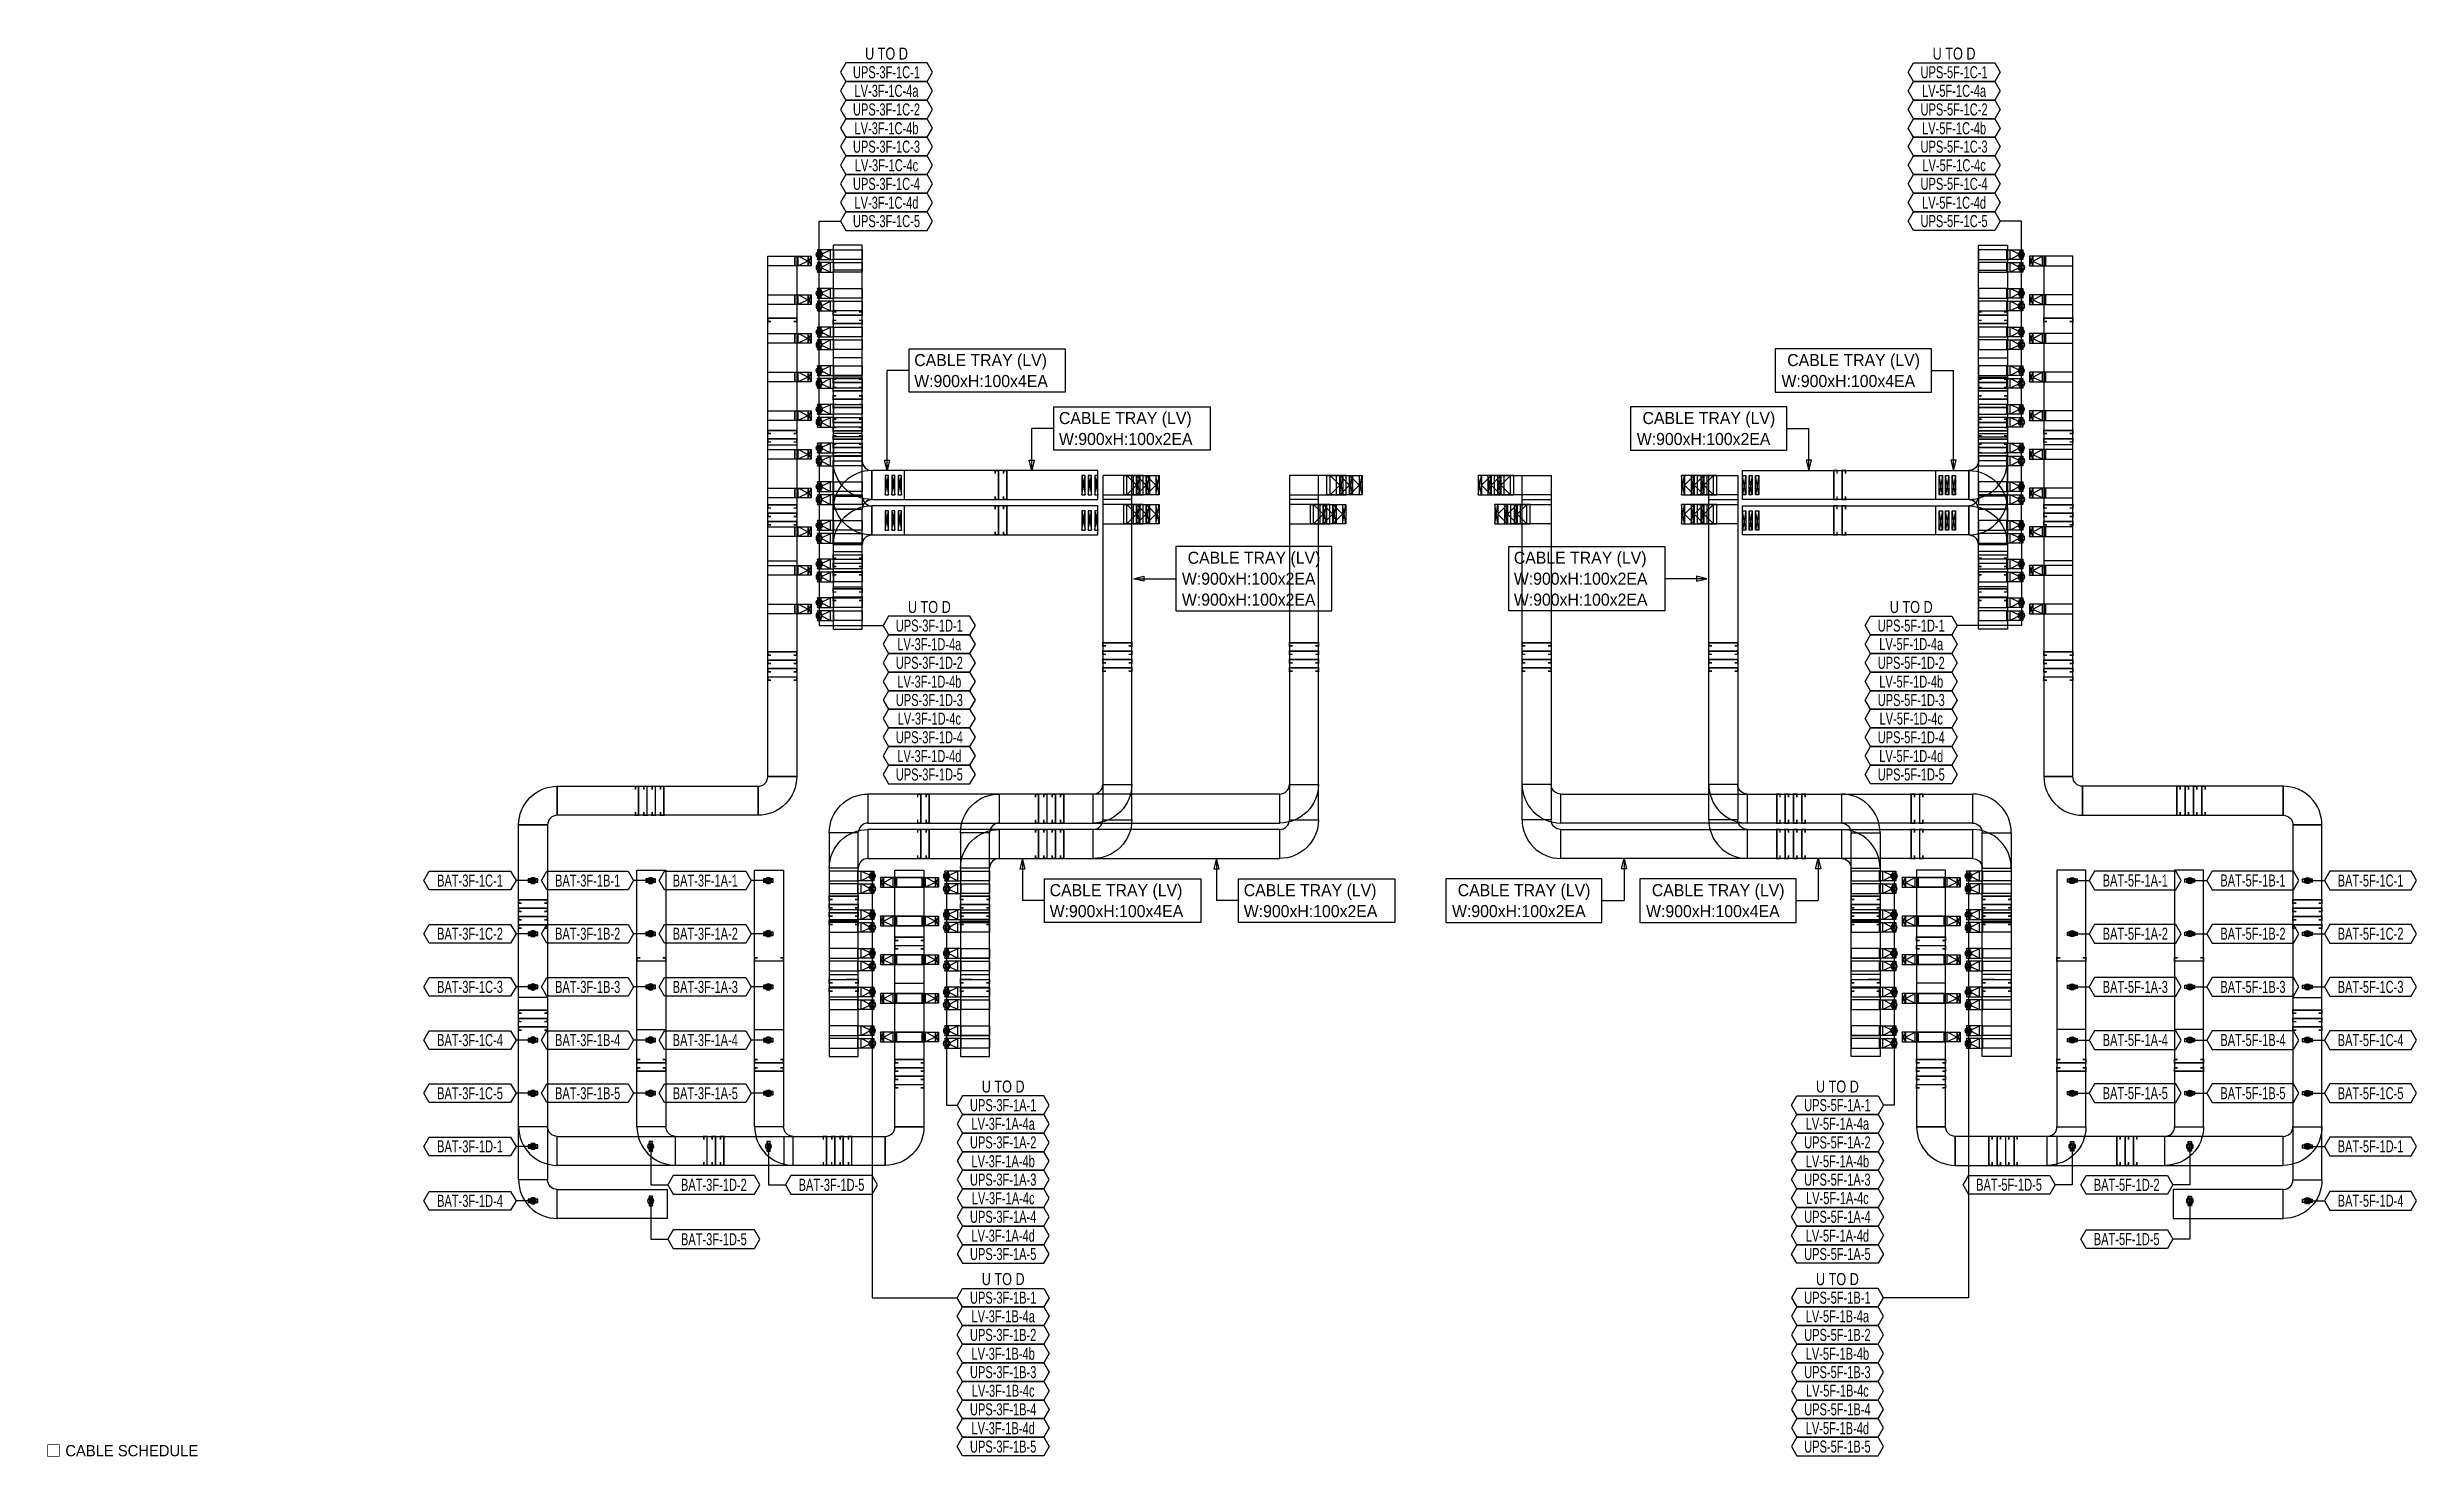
# Model space of a CAD drawing. Header units: millimetres. Extents: x 28900 to 374393, y -351975 to 838289.
# Drawn here: x 266856 to 340361, y 378849 to 422581 of the extents above; entities that cross this region are included whole.
import ezdxf
from ezdxf.enums import TextEntityAlignment as Align

# ---------------------------------------------------------------- set-up
doc = ezdxf.new("R2010")
doc.units = ezdxf.units.MM
doc.header["$LTSCALE"] = 150
for name, color, linetype in [('-----26 Electrical Cable Tray_HV_N', 30, 'Continuous'), ('-----26 Electrical Cable Tray_LV_UPS1', 6, 'Continuous'), ('-----26 Electrical Cable Tray_LV_UPS2', 2, 'Continuous'), ('-----26 Electrical Cable Tray_LV_UPSBAT', 11, 'Continuous'), ('-----29 Indicator', 1, 'Continuous'), ('-----99 Cable Schedule', 2, 'Continuous')]:
    doc.layers.add(name, color=color, linetype=linetype)
doc.styles.add('ELEC', font='Dotum.ttf')

msp = doc.modelspace()

# ---------------------------------------------------------------- texts
at = {"layer": '-----26 Electrical Cable Tray_LV_UPS1', "style": 'ELEC'}
for s, p in [('W:900xH:100x4EA', (293750, 412227)), ('CABLE TRAY (LV)', (293750, 412877)), ('W:900xH:100x4EA', (320658, 412227)), ('CABLE TRAY (LV)', (320835, 412877)), ('CABLE TRAY (LV)', (298240, 411078)), ('CABLE TRAY (LV)', (316346, 411078)), ('W:900xH:100x2EA', (298240, 410428)), ('W:900xH:100x2EA', (316168, 410428)), ('W:900xH:100x2EA', (302055, 405443)), ('W:900xH:100x2EA', (312353, 405443))]:
    msp.add_text(s, height=375, dxfattribs=at).set_placement(p, align=Align.MIDDLE_LEFT)
at = {"layer": '-----26 Electrical Cable Tray_LV_UPS2', "style": 'ELEC'}
for s, p in [('CABLE TRAY (LV)', (302233, 406743)), ('CABLE TRAY (LV)', (312353, 406743)), ('W:900xH:100x2EA', (302055, 406093)), ('W:900xH:100x2EA', (312353, 406093)), ('CABLE TRAY (LV)', (297952, 396427)), ('CABLE TRAY (LV)', (303974, 396427)), ('CABLE TRAY (LV)', (310612, 396427)), ('CABLE TRAY (LV)', (316634, 396427)), ('W:900xH:100x4EA', (297952, 395777)), ('W:900xH:100x2EA', (303974, 395777)), ('W:900xH:100x2EA', (310435, 395777)), ('W:900xH:100x4EA', (316456, 395777))]:
    msp.add_text(s, height=375, dxfattribs=at).set_placement(p, align=Align.MIDDLE_LEFT)
at = {"layer": '-----29 Indicator', "color": 2, "linetype": 'Continuous', "style": 'ELEC'}
msp.add_text('□ CABLE SCHEDULE', height=350, dxfattribs=at).set_placement((266808, 379033), align=Align.MIDDLE_LEFT)
at = {"layer": '-----99 Cable Schedule', "style": 'ELEC'}
for s, width, p in [('UPS-3F-1C-1', 0.7, (292889, 421810)), ('U TO D', 0.8, (292889, 422388)), ('UPS-5F-1C-1', 0.7, (326011, 421810)), ('U TO D', 0.8, (326011, 422388)), ('LV-3F-1C-4a', 0.7, (292889, 421233)), ('LV-5F-1C-4a', 0.7, (326011, 421233)), ('UPS-3F-1C-2', 0.7, (292889, 420655)), ('UPS-5F-1C-2', 0.7, (326011, 420655)), ('LV-3F-1C-4b', 0.7, (292889, 420078)), ('LV-5F-1C-4b', 0.7, (326011, 420078)), ('UPS-3F-1C-3', 0.7, (292889, 419500)), ('LV-3F-1C-4c', 0.7, (292889, 418923)), ('UPS-5F-1C-3', 0.7, (326011, 419500)), ('LV-5F-1C-4c', 0.7, (326011, 418923)), ('UPS-3F-1C-4', 0.7, (292889, 418345)), ('UPS-5F-1C-4', 0.7, (326011, 418345)), ('LV-3F-1C-4d', 0.7, (292889, 417768)), ('LV-5F-1C-4d', 0.7, (326011, 417768)), ('UPS-3F-1C-5', 0.7, (292889, 417190)), ('UPS-5F-1C-5', 0.7, (326011, 417190)), ('U TO D', 0.8, (294218, 405215)), ('U TO D', 0.8, (324682, 405215)), ('UPS-3F-1D-1', 0.7, (294218, 404638)), ('UPS-5F-1D-1', 0.7, (324682, 404638)), ('UPS-3F-1D-2', 0.7, (294218, 403483)), ('LV-3F-1D-4a', 0.7, (294218, 404060)), ('UPS-5F-1D-2', 0.7, (324682, 403483)), ('LV-5F-1D-4a', 0.7, (324682, 404060)), ('LV-3F-1D-4b', 0.7, (294218, 402905)), ('LV-5F-1D-4b', 0.7, (324682, 402905)), ('UPS-3F-1D-3', 0.7, (294218, 402328)), ('UPS-5F-1D-3', 0.7, (324682, 402328)), ('UPS-3F-1D-4', 0.7, (294218, 401173)), ('LV-3F-1D-4c', 0.7, (294218, 401750)), ('UPS-5F-1D-4', 0.7, (324682, 401173)), ('LV-5F-1D-4c', 0.7, (324682, 401750)), ('LV-3F-1D-4d', 0.7, (294218, 400595)), ('LV-5F-1D-4d', 0.7, (324682, 400595)), ('UPS-3F-1D-5', 0.7, (294218, 400018)), ('UPS-5F-1D-5', 0.7, (324682, 400018)), ('BAT-3F-1C-1', 0.7, (279967, 396725)), ('BAT-3F-1B-1', 0.7, (283617, 396725)), ('BAT-3F-1A-1', 0.7, (287267, 396725)), ('BAT-5F-1A-1', 0.7, (331633, 396725)), ('BAT-5F-1B-1', 0.7, (335283, 396725)), ('BAT-5F-1C-1', 0.7, (338933, 396725)), ('BAT-3F-1C-2', 0.7, (279967, 395075)), ('BAT-3F-1B-2', 0.7, (283617, 395075)), ('BAT-3F-1A-2', 0.7, (287267, 395075)), ('BAT-5F-1A-2', 0.7, (331633, 395075)), ('BAT-5F-1B-2', 0.7, (335283, 395075)), ('BAT-5F-1C-2', 0.7, (338933, 395075)), ('BAT-3F-1C-3', 0.7, (279967, 393425)), ('BAT-3F-1B-3', 0.7, (283617, 393425)), ('BAT-3F-1A-3', 0.7, (287267, 393425)), ('BAT-5F-1A-3', 0.7, (331633, 393425)), ('BAT-5F-1B-3', 0.7, (335283, 393425)), ('BAT-5F-1C-3', 0.7, (338933, 393425)), ('BAT-3F-1C-4', 0.7, (279967, 391775)), ('BAT-3F-1B-4', 0.7, (283617, 391775)), ('BAT-3F-1A-4', 0.7, (287267, 391775)), ('BAT-5F-1A-4', 0.7, (331633, 391775)), ('BAT-5F-1B-4', 0.7, (335283, 391775)), ('BAT-5F-1C-4', 0.7, (338933, 391775)), ('BAT-3F-1C-5', 0.7, (279967, 390125)), ('BAT-3F-1B-5', 0.7, (283617, 390125)), ('BAT-3F-1A-5', 0.7, (287267, 390125)), ('U TO D', 0.8, (296509, 390333, 0)), ('U TO D', 0.8, (322391, 390333, 0)), ('BAT-5F-1C-5', 0.7, (338933, 390125)), ('UPS-3F-1A-1', 0.7, (296509, 389756, 0)), ('UPS-5F-1A-1', 0.7, (322391, 389756, 0)), ('BAT-5F-1A-5', 0.7, (331633, 390125)), ('BAT-5F-1B-5', 0.7, (335283, 390125)), ('LV-3F-1A-4a', 0.7, (296509, 389178, 0)), ('LV-5F-1A-4a', 0.7, (322391, 389178, 0)), ('BAT-3F-1D-1', 0.7, (279967, 388475)), ('UPS-3F-1A-2', 0.7, (296509, 388601, 0)), ('LV-3F-1A-4b', 0.7, (296509, 388023, 0)), ('UPS-5F-1A-2', 0.7, (322391, 388601, 0)), ('LV-5F-1A-4b', 0.7, (322391, 388023, 0)), ('BAT-5F-1D-1', 0.7, (338933, 388475)), ('BAT-3F-1D-2', 0.7, (287533, 387283)), ('BAT-3F-1D-5', 0.7, (291183, 387283)), ('UPS-3F-1A-3', 0.7, (296509, 387446, 0)), ('UPS-5F-1A-3', 0.7, (322391, 387446, 0)), ('BAT-3F-1D-4', 0.7, (279967, 386786)), ('LV-3F-1A-4c', 0.7, (296509, 386868, 0)), ('LV-5F-1A-4c', 0.7, (322391, 386868, 0)), ('BAT-5F-1D-4', 0.7, (338933, 386786)), ('UPS-3F-1A-4', 0.7, (296509, 386291, 0)), ('LV-3F-1A-4d', 0.7, (296509, 385713, 0)), ('UPS-5F-1A-4', 0.7, (322391, 386291, 0)), ('LV-5F-1A-4d', 0.7, (322391, 385713, 0)), ('BAT-3F-1D-5', 0.7, (287533, 385595)), ('UPS-3F-1A-5', 0.7, (296509, 385136, 0)), ('UPS-5F-1A-5', 0.7, (322391, 385136, 0)), ('U TO D', 0.8, (296509, 384358, 0)), ('U TO D', 0.8, (322391, 384358, 0)), ('UPS-3F-1B-1', 0.7, (296509, 383781, 0)), ('UPS-5F-1B-1', 0.7, (322391, 383781, 0)), ('LV-3F-1B-4a', 0.7, (296509, 383203, 0)), ('LV-5F-1B-4a', 0.7, (322391, 383203, 0)), ('UPS-3F-1B-2', 0.7, (296509, 382626, 0)), ('LV-3F-1B-4b', 0.7, (296509, 382048, 0)), ('UPS-5F-1B-2', 0.7, (322391, 382626, 0)), ('LV-5F-1B-4b', 0.7, (322391, 382048, 0)), ('UPS-3F-1B-3', 0.7, (296509, 381471, 0)), ('UPS-5F-1B-3', 0.7, (322391, 381471, 0)), ('LV-3F-1B-4c', 0.7, (296509, 380893, 0)), ('LV-5F-1B-4c', 0.7, (322391, 380893, 0)), ('UPS-3F-1B-4', 0.7, (296509, 380316, 0)), ('UPS-5F-1B-4', 0.7, (322391, 380316, 0)), ('UPS-3F-1B-5', 0.7, (296509, 379161, 0)), ('LV-3F-1B-4d', 0.7, (296509, 379738, 0)), ('UPS-5F-1B-5', 0.7, (322391, 379161, 0)), ('LV-5F-1B-4d', 0.7, (322391, 379738, 0))]:
    msp.add_text(s, height=375, dxfattribs=dict(at, width=width)).set_placement(p, align=Align.MIDDLE)
at = {"layer": '-----99 Cable Schedule', "style": 'ELEC', "width": 0.7}
for s, p in [('BAT-5F-1D-5', (327717, 387283)), ('BAT-5F-1D-2', (331367, 387283)), ('BAT-5F-1D-5', (331367, 385595))]:
    msp.add_text(s, height=375, rotation=360, dxfattribs=at).set_placement(p, align=Align.MIDDLE)

# ---------------------------------------------------------------- blocks, each defined once
blk = doc.blocks.new('A$495596483691')
at = {"color": 0}
for p, q in [((100, 600), (0, 600)), ((0, 600), (0, 0)), ((0, 0), (100, 0)), ((500, 600), (100, 600)), ((100, 0), (500, 0)), ((500, 0), (500, 600))]:
    blk.add_line(p, q, dxfattribs=at)
at = {"color": 8}
for p, q in [((400, 300), (100, 600)), ((100, 600), (100, 0)), ((400, 300), (100, 0)), ((400, 0), (400, 600)), ((400, 600), (500, 0)), ((500, 600), (400, 0))]:
    blk.add_line(p, q, dxfattribs=at)
blk = doc.blocks.new('A$550585017316')
at = {"color": 0}
for p, q in [((400, 300), (0, 300)), ((0, 300), (0, 0)), ((0, 0), (400, 0)), ((500, 300), (400, 300)), ((400, 0), (500, 0)), ((500, 0), (500, 300))]:
    blk.add_line(p, q, dxfattribs=at)
at = {"color": 8}
for p, q in [((100, 0), (0, 300)), ((0, 0), (100, 300)), ((100, 150), (400, 300)), ((100, 300), (100, 0)), ((100, 150), (400, 0)), ((400, 0), (400, 300))]:
    blk.add_line(p, q, dxfattribs=at)
blk = doc.blocks.new('A$C9a0ab699')
h = blk.add_hatch(color=0)
edge = h.paths.add_edge_path()
edge.add_arc((64, 64), 64, 720, 1080, ccw=False)
at = {"color": 0}
blk.add_circle((64, 64), 64, dxfattribs=at)

# ---------------------------------------------------------------- linework, layer by layer
at = {"layer": '-----26 Electrical Cable Tray_HV_N', "color": 1}
for p, q in [((293590, 412552), (292905, 412552)), ((325310, 412552), (325995, 412552)), ((298080, 410753), (297395, 410753)), ((320820, 410753), (321505, 410753)), ((297792, 396107), (297107, 396107)), ((303814, 396107), (303129, 396107)), ((315086, 396107), (315771, 396107)), ((321108, 396107), (321793, 396107))]:
    msp.add_line(p, q, dxfattribs=at)
for points in [[(293590, 411877), (293590, 413227), (298436, 413227), (298436, 411877)], [(325310, 411877), (325310, 413227), (320464, 413227), (320464, 411877)], [(298080, 410078), (298080, 411428), (302926, 411428), (302926, 410078)], [(320820, 410078), (320820, 411428), (315974, 411428), (315974, 410078)]]:
    msp.add_lwpolyline(points, close=True, dxfattribs=at)
for points in [[(292905, 409450), (292825, 409770), (292985, 409770), (292905, 409450), (292905, 412552)], [(325995, 409450), (326075, 409770), (325915, 409770), (325995, 409450), (325995, 412552)], [(297395, 409450), (297315, 409770), (297475, 409770), (297395, 409450), (297395, 410753)], [(321505, 409450), (321585, 409770), (321425, 409770), (321505, 409450), (321505, 410753)]]:
    msp.add_lwpolyline(points, dxfattribs=at)
at = {"layer": '-----26 Electrical Cable Tray_HV_N', "color": 1, "elevation": 0}
for points in [[(306707, 405093), (306707, 407093), (301861, 407093), (301861, 405093)], [(312193, 405093), (312193, 407093), (317039, 407093), (317039, 405093)], [(297792, 395427), (297792, 396777), (302638, 396777), (302638, 395427)], [(303814, 395427), (303814, 396777), (308660, 396777), (308660, 395427)], [(315086, 395427), (315086, 396777), (310240, 396777), (310240, 395427)], [(321108, 395427), (321108, 396777), (316262, 396777), (316262, 395427)]]:
    msp.add_lwpolyline(points, close=True, dxfattribs=at)
for points in [[(300558, 406093), (300878, 406173), (300878, 406013), (300558, 406093), (301861, 406093)], [(318342, 406093), (318022, 406173), (318022, 406013), (318342, 406093), (317039, 406093)], [(297107, 397410), (297027, 397090), (297187, 397090), (297107, 397410), (297107, 396107)], [(303129, 397410), (303049, 397090), (303209, 397090), (303129, 397410), (303129, 396107)], [(315771, 397410), (315851, 397090), (315691, 397090), (315771, 397410), (315771, 396107)], [(321793, 397410), (321873, 397090), (321713, 397090), (321793, 397410), (321793, 396107)]]:
    msp.add_lwpolyline(points, dxfattribs=at)
at = {"layer": '-----26 Electrical Cable Tray_LV_UPS1', "elevation": 0}
for points in [[(291236, 409750), (292136, 409750), (292136, 416443), (291236, 416443)], [(291251, 416300), (292136, 416300), (292136, 416000), (291251, 416000)], [(327664, 409750), (326764, 409750), (326764, 416443), (327664, 416443)], [(327649, 416300), (326764, 416300), (326764, 416000), (327649, 416000)], [(291251, 415100), (292136, 415100), (292136, 414800), (291251, 414800)], [(327649, 415100), (326764, 415100), (326764, 414800), (327649, 414800)], [(291251, 413900), (292136, 413900), (292136, 413600), (291251, 413600)], [(327649, 413900), (326764, 413900), (326764, 413600), (327649, 413600)], [(291236, 409750), (292136, 409750), (292136, 412946), (291236, 412946)], [(291251, 412700), (292136, 412700), (292136, 412400), (291251, 412400)], [(327664, 409750), (326764, 409750), (326764, 412946), (327664, 412946)], [(327649, 412700), (326764, 412700), (326764, 412400), (327649, 412400)], [(291251, 411500), (292136, 411500), (292136, 411200), (291251, 411200)], [(327649, 411500), (326764, 411500), (326764, 411200), (327649, 411200)], [(291236, 409750), (292136, 409750), (292136, 410594), (291236, 410594)], [(291251, 410300), (292136, 410300), (292136, 410000), (291251, 410000)], [(327664, 409750), (326764, 409750), (326764, 410594), (327664, 410594)], [(327649, 410300), (326764, 410300), (326764, 410000), (327649, 410000)], [(292436, 409450), (292436, 408550), (299450, 408550), (299450, 409450)], [(292436, 409450), (292436, 408550), (299450, 408550), (299450, 409450)], [(292436, 409450), (292436, 408550), (293450, 408550), (293450, 409450)], [(292436, 409450), (292436, 408550), (293450, 408550), (293450, 409450)], [(326464, 409450), (326464, 408550), (319450, 408550), (319450, 409450)], [(326464, 409450), (326464, 408550), (319450, 408550), (319450, 409450)], [(326464, 409450), (326464, 408550), (325450, 408550), (325450, 409450)], [(326464, 409450), (326464, 408550), (325450, 408550), (325450, 409450)], [(291251, 409100), (292136, 409100), (292136, 408800), (291251, 408800)], [(292950, 408700), (292950, 409300), (292850, 409300), (292850, 408700)], [(293150, 408700), (293150, 409300), (293050, 409300), (293050, 408700)], [(293350, 408700), (293350, 409300), (293250, 409300), (293250, 408700)], [(299050, 408700), (299050, 409300), (298950, 409300), (298950, 408700)], [(299250, 408700), (299250, 409300), (299150, 409300), (299150, 408700)], [(299450, 408700), (299450, 409300), (299350, 409300), (299350, 408700)], [(300850, 409300), (299600, 409300), (299600, 408700), (300850, 408700)], [(300550, 409300), (299600, 409300), (299600, 408700), (300550, 408700)], [(300250, 409300), (299600, 409300), (299600, 408700), (300250, 408700)], [(300500, 409300), (299600, 409300), (299600, 399710), (300500, 399710)], [(300500, 409300), (299600, 409300), (299600, 399710), (300500, 399710)], [(307150, 409300), (305390, 409300), (305390, 408700), (307150, 408700)], [(306850, 409300), (305390, 409300), (305390, 408700), (306850, 408700)], [(306550, 409300), (305390, 409300), (305390, 408700), (306550, 408700)], [(306290, 409300), (305390, 409300), (305390, 399710), (306290, 399710)], [(306290, 409300), (305390, 409300), (305390, 399710), (306290, 399710)], [(311750, 409300), (313510, 409300), (313510, 408700), (311750, 408700)], [(312050, 409300), (313510, 409300), (313510, 408700), (312050, 408700)], [(312350, 409300), (313510, 409300), (313510, 408700), (312350, 408700)], [(312610, 409300), (313510, 409300), (313510, 399710), (312610, 399710)], [(312610, 409300), (313510, 409300), (313510, 399710), (312610, 399710)], [(318050, 409300), (319300, 409300), (319300, 408700), (318050, 408700)], [(318350, 409300), (319300, 409300), (319300, 408700), (318350, 408700)], [(318400, 409300), (319300, 409300), (319300, 399710), (318400, 399710)], [(318400, 409300), (319300, 409300), (319300, 399710), (318400, 399710)], [(318650, 409300), (319300, 409300), (319300, 408700), (318650, 408700)], [(319450, 408700), (319450, 409300), (319550, 409300), (319550, 408700)], [(319650, 408700), (319650, 409300), (319750, 409300), (319750, 408700)], [(319850, 408700), (319850, 409300), (319950, 409300), (319950, 408700)], [(325550, 408700), (325550, 409300), (325650, 409300), (325650, 408700)], [(325750, 408700), (325750, 409300), (325850, 409300), (325850, 408700)], [(325950, 408700), (325950, 409300), (326050, 409300), (326050, 408700)], [(327649, 409100), (326764, 409100), (326764, 408800), (327649, 408800)], [(291236, 406938), (292136, 406938), (292136, 408250), (291236, 408250)], [(291236, 404524), (292136, 404524), (292136, 408250), (291236, 408250)], [(327664, 406938), (326764, 406938), (326764, 408250), (327664, 408250)], [(327664, 404524), (326764, 404524), (326764, 408250), (327664, 408250)], [(291251, 407900), (292136, 407900), (292136, 407600), (291251, 407600)], [(327649, 407900), (326764, 407900), (326764, 407600), (327649, 407600)], [(291251, 406700), (292136, 406700), (292136, 406400), (291251, 406400)], [(327649, 406700), (326764, 406700), (326764, 406400), (327649, 406400)], [(291251, 405500), (292136, 405500), (292136, 405200), (291251, 405200)], [(327649, 405500), (326764, 405500), (326764, 405200), (327649, 405200)], [(292314, 399410), (292314, 398510), (299300, 398510), (299300, 399410)], [(292314, 399410), (292314, 398510), (299300, 398510), (299300, 399410)], [(296386, 399410), (296386, 398510), (305090, 398510), (305090, 399410)], [(296386, 399410), (296386, 398510), (305090, 398510), (305090, 399410)], [(322514, 399410), (322514, 398510), (313810, 398510), (313810, 399410)], [(322514, 399410), (322514, 398510), (313810, 398510), (313810, 399410)], [(326586, 399410), (326586, 398510), (319600, 398510), (319600, 399410)], [(326586, 399410), (326586, 398510), (319600, 398510), (319600, 399410)], [(292014, 398210), (291114, 398210), (291114, 391919), (292014, 391919)], [(292014, 398210), (291114, 398210), (291114, 394319), (292014, 394319)], [(296086, 398210), (295186, 398210), (295186, 391919), (296086, 391919)], [(296086, 398210), (295186, 398210), (295186, 394319), (296086, 394319)], [(322814, 398210), (323714, 398210), (323714, 391919), (322814, 391919)], [(322814, 398210), (323714, 398210), (323714, 394319), (322814, 394319)], [(326886, 398210), (327786, 398210), (327786, 391919), (326886, 391919)], [(326886, 398210), (327786, 398210), (327786, 394319), (326886, 394319)], [(291999, 397019), (291114, 397019), (291114, 396719), (291999, 396719)], [(295201, 397019), (296086, 397019), (296086, 396719), (295201, 396719)], [(323699, 397019), (322814, 397019), (322814, 396719), (323699, 396719)], [(326901, 397019), (327786, 397019), (327786, 396719), (326901, 396719)], [(291999, 395819), (291114, 395819), (291114, 395519), (291999, 395519)], [(295201, 395819), (296086, 395819), (296086, 395519), (295201, 395519)], [(323699, 395819), (322814, 395819), (322814, 395519), (323699, 395519)], [(326901, 395819), (327786, 395819), (327786, 395519), (326901, 395519)], [(291999, 394619), (291114, 394619), (291114, 394319), (291999, 394319)], [(295201, 394619), (296086, 394619), (296086, 394319), (295201, 394319)], [(323699, 394619), (322814, 394619), (322814, 394319), (323699, 394319)], [(326901, 394619), (327786, 394619), (327786, 394319), (326901, 394319)], [(291999, 393419), (291114, 393419), (291114, 393119), (291999, 393119)], [(295201, 393419), (296086, 393419), (296086, 393119), (295201, 393119)], [(323699, 393419), (322814, 393419), (322814, 393119), (323699, 393119)], [(326901, 393419), (327786, 393419), (327786, 393119), (326901, 393119)], [(291999, 392219), (291114, 392219), (291114, 391919), (291999, 391919)], [(295201, 392219), (296086, 392219), (296086, 391919), (295201, 391919)], [(323699, 392219), (322814, 392219), (322814, 391919), (323699, 391919)], [(326901, 392219), (327786, 392219), (327786, 391919), (326901, 391919)]]:
    msp.add_lwpolyline(points, close=True, dxfattribs=at)
at = {"layer": '-----26 Electrical Cable Tray_LV_UPS1', "ltscale": 7.5, "const_width": 50, "elevation": 0}
for points in [[(291336, 414110), (291236, 414110), (291236, 414010), (292135, 414010), (292135, 414110), (292035, 414110)], [(327564, 414110), (327664, 414110), (327664, 414010), (326764, 414010), (326764, 414110), (326864, 414110)], [(291336, 411764), (291236, 411764), (291236, 411664), (292135, 411664), (292135, 411764), (292035, 411764)], [(327564, 411764), (327664, 411764), (327664, 411664), (326764, 411664), (326764, 411764), (326864, 411764)], [(291336, 411504), (291236, 411504), (291236, 411404), (292135, 411404), (292135, 411504), (292035, 411504)], [(327564, 411504), (327664, 411504), (327664, 411404), (326764, 411404), (326764, 411504), (326864, 411504)], [(291336, 410522), (291236, 410522), (291236, 410422), (292135, 410422), (292135, 410522), (292035, 410522)], [(291336, 410262), (291236, 410262), (291236, 410162), (292135, 410162), (292135, 410262), (292035, 410262)], [(327564, 410522), (327664, 410522), (327664, 410422), (326764, 410422), (326764, 410522), (326864, 410522)], [(327564, 410262), (327664, 410262), (327664, 410162), (326764, 410162), (326764, 410262), (326864, 410262)], [(291336, 410002), (291236, 410002), (291236, 409902), (292135, 409902), (292135, 410002), (292035, 410002)], [(296261, 409350), (296261, 409450), (296361, 409450), (296361, 408550), (296261, 408550), (296261, 408650)], [(296521, 409350), (296521, 409450), (296621, 409450), (296621, 408550), (296521, 408550), (296521, 408650)], [(322379, 409350), (322379, 409450), (322279, 409450), (322279, 408550), (322379, 408550), (322379, 408650)], [(322639, 409350), (322639, 409450), (322539, 409450), (322539, 408550), (322639, 408550), (322639, 408650)], [(327564, 410002), (327664, 410002), (327664, 409902), (326764, 409902), (326764, 410002), (326864, 410002)], [(291336, 406728), (291236, 406728), (291236, 406828), (292135, 406828), (292135, 406728), (292035, 406728)], [(327564, 406728), (327664, 406728), (327664, 406828), (326764, 406828), (326764, 406728), (326864, 406728)], [(291336, 405680), (291236, 405680), (291236, 405780), (292135, 405780), (292135, 405680), (292035, 405680)], [(327564, 405680), (327664, 405680), (327664, 405780), (326764, 405780), (326764, 405680), (326864, 405680)], [(299700, 404005), (299600, 404005), (299600, 404105), (300500, 404105), (300500, 404005), (300400, 404005)], [(299700, 403745), (299600, 403745), (299600, 403845), (300500, 403845), (300500, 403745), (300400, 403745)], [(305490, 404005), (305390, 404005), (305390, 404105), (306290, 404105), (306290, 404005), (306190, 404005)], [(305490, 403745), (305390, 403745), (305390, 403845), (306290, 403845), (306290, 403745), (306190, 403745)], [(313410, 404005), (313510, 404005), (313510, 404105), (312610, 404105), (312610, 404005), (312710, 404005)], [(313410, 403745), (313510, 403745), (313510, 403845), (312610, 403845), (312610, 403745), (312710, 403745)], [(319200, 404005), (319300, 404005), (319300, 404105), (318400, 404105), (318400, 404005), (318500, 404005)], [(319200, 403745), (319300, 403745), (319300, 403845), (318400, 403845), (318400, 403745), (318500, 403745)], [(293857, 399310), (293857, 399410), (293957, 399410), (293957, 398510), (293857, 398510), (293857, 398610)], [(294117, 399310), (294117, 399410), (294217, 399410), (294217, 398510), (294117, 398510), (294117, 398610)], [(297509, 399310), (297509, 399410), (297609, 399410), (297609, 398510), (297509, 398510), (297509, 398610)], [(297769, 399310), (297769, 399410), (297869, 399410), (297869, 398510), (297769, 398510), (297769, 398610)], [(298029, 399310), (298029, 399410), (298129, 399410), (298129, 398510), (298029, 398510), (298029, 398610)], [(298289, 399310), (298289, 399410), (298389, 399410), (298389, 398510), (298289, 398510), (298289, 398610)], [(320611, 399310), (320611, 399410), (320511, 399410), (320511, 398510), (320611, 398510), (320611, 398610)], [(320871, 399310), (320871, 399410), (320771, 399410), (320771, 398510), (320871, 398510), (320871, 398610)], [(321131, 399310), (321131, 399410), (321031, 399410), (321031, 398510), (321131, 398510), (321131, 398610)], [(321391, 399310), (321391, 399410), (321291, 399410), (321291, 398510), (321391, 398510), (321391, 398610)], [(324783, 399310), (324783, 399410), (324683, 399410), (324683, 398510), (324783, 398510), (324783, 398610)], [(325043, 399310), (325043, 399410), (324943, 399410), (324943, 398510), (325043, 398510), (325043, 398610)], [(291914, 396141), (292014, 396141), (292014, 396241), (291114, 396241), (291114, 396141), (291214, 396141)], [(295286, 396141), (295186, 396141), (295186, 396241), (296086, 396241), (296086, 396141), (295986, 396141)], [(323614, 396141), (323714, 396141), (323714, 396241), (322814, 396241), (322814, 396141), (322914, 396141)], [(326986, 396141), (326886, 396141), (326886, 396241), (327786, 396241), (327786, 396141), (327686, 396141)], [(291914, 395881), (292014, 395881), (292014, 395981), (291114, 395981), (291114, 395881), (291214, 395881)], [(295286, 395881), (295186, 395881), (295186, 395981), (296086, 395981), (296086, 395881), (295986, 395881)], [(323614, 395881), (323714, 395881), (323714, 395981), (322814, 395981), (322814, 395881), (322914, 395881)], [(326986, 395881), (326886, 395881), (326886, 395981), (327786, 395981), (327786, 395881), (327686, 395881)], [(291914, 393551), (292014, 393551), (292014, 393651), (291114, 393650), (291114, 393550), (291214, 393550)], [(295286, 393551), (295186, 393551), (295186, 393651), (296086, 393650), (296086, 393550), (295986, 393550)], [(323614, 393551), (323714, 393551), (323714, 393651), (322814, 393650), (322814, 393550), (322914, 393550)], [(326986, 393551), (326886, 393551), (326886, 393651), (327786, 393650), (327786, 393550), (327686, 393550)]]:
    msp.add_lwpolyline(points, dxfattribs=at)
at = {"layer": '-----26 Electrical Cable Tray_LV_UPS1', "elevation": 0}
for points in [[(292136, 409750), (292136, 409750, 0.414214), (292436, 409450), (292436, 409450), (292436, 408550, -0.414214), (291236, 409750)], [(292136, 409750), (292136, 409750, 0.414214), (292436, 409450), (292436, 409450), (292436, 408550, -0.414214), (291236, 409750)], [(292136, 408250), (291236, 408250), (291236, 408250), (291236, 409750), (292136, 409750, 0.414214), (292436, 409450), (292436, 408550), (292436, 408550, 0.414214)], [(292136, 408250), (292136, 408250, -0.414214), (292436, 408550), (292436, 408550), (292436, 409450, 0.414214), (291236, 408250)], [(326764, 409750), (326764, 409750, -0.414214), (326464, 409450), (326464, 409450), (326464, 408550, 0.414214), (327664, 409750)], [(326764, 409750), (326764, 409750, -0.414214), (326464, 409450), (326464, 409450), (326464, 408550, 0.414214), (327664, 409750)], [(326764, 408250), (327664, 408250), (327664, 408250), (327664, 409750), (326764, 409750, -0.414214), (326464, 409450), (326464, 408550), (326464, 408550, -0.414214)], [(326764, 408250), (326764, 408250, 0.414214), (326464, 408550), (326464, 408550), (326464, 409450, -0.414214), (327664, 408250)], [(292314, 398510), (292314, 398510, 0.414214), (292014, 398210), (292014, 398210), (291114, 398210, -0.414214), (292314, 399410)], [(292314, 398510), (292314, 398510, 0.414214), (292014, 398210), (292014, 398210), (291114, 398210, -0.414214), (292314, 399410)], [(296386, 398510), (296386, 398510, 0.414214), (296086, 398210), (296086, 398210), (295186, 398210, -0.414214), (296386, 399410)], [(296386, 398510), (296386, 398510, 0.414214), (296086, 398210), (296086, 398210), (295186, 398210, -0.414214), (296386, 399410)], [(299300, 399410), (299300, 399410, 0.414214), (299600, 399710), (299600, 399710), (300500, 399710, -0.414214), (299300, 398510)], [(299300, 399410), (299300, 399410, 0.414214), (299600, 399710), (299600, 399710), (300500, 399710, -0.414214), (299300, 398510)], [(305090, 399410), (305090, 399410, 0.414214), (305390, 399710), (305390, 399710), (306290, 399710, -0.414214), (305090, 398510)], [(305090, 399410), (305090, 399410, 0.414214), (305390, 399710), (305390, 399710), (306290, 399710, -0.414214), (305090, 398510)], [(313810, 399410), (313810, 399410, -0.414214), (313510, 399710), (313510, 399710), (312610, 399710, 0.414214), (313810, 398510)], [(313810, 399410), (313810, 399410, -0.414214), (313510, 399710), (313510, 399710), (312610, 399710, 0.414214), (313810, 398510)], [(319600, 399410), (319600, 399410, -0.414214), (319300, 399710), (319300, 399710), (318400, 399710, 0.414214), (319600, 398510)], [(319600, 399410), (319600, 399410, -0.414214), (319300, 399710), (319300, 399710), (318400, 399710, 0.414214), (319600, 398510)], [(322514, 398510), (322514, 398510, -0.414214), (322814, 398210), (322814, 398210), (323714, 398210, 0.414214), (322514, 399410)], [(322514, 398510), (322514, 398510, -0.414214), (322814, 398210), (322814, 398210), (323714, 398210, 0.414214), (322514, 399410)], [(326586, 398510), (326586, 398510, -0.414214), (326886, 398210), (326886, 398210), (327786, 398210, 0.414214), (326586, 399410)], [(326586, 398510), (326586, 398510, -0.414214), (326886, 398210), (326886, 398210), (327786, 398210, 0.414214), (326586, 399410)]]:
    msp.add_lwpolyline(points, format="xyb", close=True, dxfattribs=at)
for points in [[(292850, 408700), (292950, 409300)], [(292850, 409300), (292950, 408700)], [(293050, 408700), (293150, 409300)], [(293050, 409300), (293150, 408700)], [(293250, 408700), (293350, 409300)], [(293250, 409300), (293350, 408700)], [(298950, 408700), (299050, 409300)], [(298950, 409300), (299050, 408700)], [(299150, 408700), (299250, 409300)], [(299150, 409300), (299250, 408700)], [(299350, 408700), (299450, 409300)], [(299350, 409300), (299450, 408700)], [(319550, 408700), (319450, 409300)], [(319550, 409300), (319450, 408700)], [(319750, 408700), (319650, 409300)], [(319750, 409300), (319650, 408700)], [(319950, 408700), (319850, 409300)], [(319950, 409300), (319850, 408700)], [(325650, 408700), (325550, 409300)], [(325650, 409300), (325550, 408700)], [(325850, 408700), (325750, 409300)], [(325850, 409300), (325750, 408700)], [(326050, 408700), (325950, 409300)], [(326050, 409300), (325950, 408700)]]:
    msp.add_lwpolyline(points, dxfattribs=at)
at = {"layer": '-----26 Electrical Cable Tray_LV_UPS2'}
for points in [[(291236, 408650), (292136, 408650), (292136, 415994), (291236, 415994)], [(291236, 408650), (292136, 408650), (292136, 415664), (291236, 415664)], [(327664, 408650), (326764, 408650), (326764, 415994), (327664, 415994)], [(327664, 408650), (326764, 408650), (326764, 415664), (327664, 415664)], [(291236, 408650), (292136, 408650), (292136, 412350), (291236, 412350)], [(327664, 408650), (326764, 408650), (326764, 412350), (327664, 412350)], [(291236, 408650), (292136, 408650), (292136, 410497), (291236, 410497)], [(327664, 408650), (326764, 408650), (326764, 410497), (327664, 410497)], [(292436, 408350), (292436, 407450), (299450, 407450), (299450, 408350)], [(292436, 408350), (292436, 407450), (299450, 407450), (299450, 408350)], [(292436, 408350), (292436, 407450), (293450, 407450), (293450, 408350)], [(292436, 408350), (292436, 407450), (293450, 407450), (293450, 408350)], [(292950, 407600), (292950, 408200), (292850, 408200), (292850, 407600)], [(293150, 407600), (293150, 408200), (293050, 408200), (293050, 407600)], [(293350, 407600), (293350, 408200), (293250, 408200), (293250, 407600)], [(299050, 407600), (299050, 408200), (298950, 408200), (298950, 407600)], [(299250, 407600), (299250, 408200), (299150, 408200), (299150, 407600)], [(299450, 407600), (299450, 408200), (299350, 408200), (299350, 407600)], [(300850, 408400), (299600, 408400), (299600, 407800), (300850, 407800)], [(300550, 408400), (299600, 408400), (299600, 407800), (300550, 407800)], [(300250, 408400), (299600, 408400), (299600, 407800), (300250, 407800)], [(306640, 408400), (305390, 408400), (305390, 407800), (306640, 407800)], [(306340, 408400), (305390, 408400), (305390, 407800), (306340, 407800)], [(306040, 408400), (305390, 408400), (305390, 407800), (306040, 407800)], [(312260, 408400), (313510, 408400), (313510, 407800), (312260, 407800)], [(312560, 408400), (313510, 408400), (313510, 407800), (312560, 407800)], [(312860, 408400), (313510, 408400), (313510, 407800), (312860, 407800)], [(318050, 408400), (319300, 408400), (319300, 407800), (318050, 407800)], [(318350, 408400), (319300, 408400), (319300, 407800), (318350, 407800)], [(318650, 408400), (319300, 408400), (319300, 407800), (318650, 407800)], [(326464, 408350), (326464, 407450), (319450, 407450), (319450, 408350)], [(326464, 408350), (326464, 407450), (319450, 407450), (319450, 408350)], [(319450, 407600), (319450, 408200), (319550, 408200), (319550, 407600)], [(319650, 407600), (319650, 408200), (319750, 408200), (319750, 407600)], [(319850, 407600), (319850, 408200), (319950, 408200), (319950, 407600)], [(326464, 408350), (326464, 407450), (325450, 407450), (325450, 408350)], [(326464, 408350), (326464, 407450), (325450, 407450), (325450, 408350)], [(325550, 407600), (325550, 408200), (325650, 408200), (325650, 407600)], [(325750, 407600), (325750, 408200), (325850, 408200), (325850, 407600)], [(325950, 407600), (325950, 408200), (326050, 408200), (326050, 407600)], [(291236, 405838), (292136, 405838), (292136, 407150), (291236, 407150)], [(291236, 404524), (292136, 404524), (292136, 407150), (291236, 407150)], [(327664, 405838), (326764, 405838), (326764, 407150), (327664, 407150)], [(327664, 404524), (326764, 404524), (326764, 407150), (327664, 407150)]]:
    msp.add_lwpolyline(points, close=True, dxfattribs=at)
at = {"layer": '-----26 Electrical Cable Tray_LV_UPS2', "elevation": 0}
for points in [[(291251, 415900), (292136, 415900), (292136, 415600), (291251, 415600)], [(327649, 415900), (326764, 415900), (326764, 415600), (327649, 415600)], [(291251, 414700), (292136, 414700), (292136, 414400), (291251, 414400)], [(327649, 414700), (326764, 414700), (326764, 414400), (327649, 414400)], [(291251, 413500), (292136, 413500), (292136, 413200), (291251, 413200)], [(327649, 413500), (326764, 413500), (326764, 413200), (327649, 413200)], [(291251, 412300), (292136, 412300), (292136, 412000), (291251, 412000)], [(327649, 412300), (326764, 412300), (326764, 412000), (327649, 412000)], [(291251, 411100), (292136, 411100), (292136, 410800), (291251, 410800)], [(327649, 411100), (326764, 411100), (326764, 410800), (327649, 410800)], [(291251, 409900), (292136, 409900), (292136, 409600), (291251, 409600)], [(327649, 409900), (326764, 409900), (326764, 409600), (327649, 409600)], [(291251, 408700), (292136, 408700), (292136, 408400), (291251, 408400)], [(327649, 408700), (326764, 408700), (326764, 408400), (327649, 408400)], [(300500, 408550), (299600, 408550), (299600, 398610), (300500, 398610)], [(300500, 408550), (299600, 408550), (299600, 398610), (300500, 398610)], [(306290, 408550), (305390, 408550), (305390, 398610), (306290, 398610)], [(306290, 408550), (305390, 408550), (305390, 398610), (306290, 398610)], [(312610, 408550), (313510, 408550), (313510, 398610), (312610, 398610)], [(312610, 408550), (313510, 408550), (313510, 398610), (312610, 398610)], [(318400, 408550), (319300, 408550), (319300, 398610), (318400, 398610)], [(318400, 408550), (319300, 408550), (319300, 398610), (318400, 398610)], [(291251, 407500), (292136, 407500), (292136, 407200), (291251, 407200)], [(327649, 407500), (326764, 407500), (326764, 407200), (327649, 407200)], [(291251, 406300), (292136, 406300), (292136, 406000), (291251, 406000)], [(327649, 406300), (326764, 406300), (326764, 406000), (327649, 406000)], [(291251, 405100), (292136, 405100), (292136, 404800), (291251, 404800)], [(327649, 405100), (326764, 405100), (326764, 404800), (327649, 404800)], [(292314, 398310), (292314, 397410), (299300, 397410), (299300, 398310)], [(292314, 398310), (292314, 397410), (299300, 397410), (299300, 398310)], [(296386, 398310), (296386, 397410), (305090, 397410), (305090, 398310)], [(296386, 398310), (296386, 397410), (305090, 397410), (305090, 398310)], [(322514, 398310), (322514, 397410), (313810, 397410), (313810, 398310)], [(322514, 398310), (322514, 397410), (313810, 397410), (313810, 398310)], [(326586, 398310), (326586, 397410), (319600, 397410), (319600, 398310)], [(326586, 398310), (326586, 397410), (319600, 397410), (319600, 398310)], [(292014, 397110), (291114, 397110), (291114, 391269), (292014, 391269)], [(292014, 397110), (291114, 397110), (291114, 393805), (292014, 393805)], [(296086, 397110), (295186, 397110), (295186, 391269), (296086, 391269)], [(296086, 397110), (295186, 397110), (295186, 393805), (296086, 393805)], [(322814, 397110), (323714, 397110), (323714, 391269), (322814, 391269)], [(322814, 397110), (323714, 397110), (323714, 393805), (322814, 393805)], [(326886, 397110), (327786, 397110), (327786, 391269), (326886, 391269)], [(326886, 397110), (327786, 397110), (327786, 393805), (326886, 393805)], [(291999, 396619), (291114, 396619), (291114, 396319), (291999, 396319)], [(295201, 396619), (296086, 396619), (296086, 396319), (295201, 396319)], [(323699, 396619), (322814, 396619), (322814, 396319), (323699, 396319)], [(326901, 396619), (327786, 396619), (327786, 396319), (326901, 396319)], [(291999, 395419), (291114, 395419), (291114, 395119), (291999, 395119)], [(295201, 395419), (296086, 395419), (296086, 395119), (295201, 395119)], [(323699, 395419), (322814, 395419), (322814, 395119), (323699, 395119)], [(326901, 395419), (327786, 395419), (327786, 395119), (326901, 395119)], [(291999, 394219), (291114, 394219), (291114, 393919), (291999, 393919)], [(295201, 394219), (296086, 394219), (296086, 393919), (295201, 393919)], [(323699, 394219), (322814, 394219), (322814, 393919), (323699, 393919)], [(326901, 394219), (327786, 394219), (327786, 393919), (326901, 393919)], [(291999, 393019), (291114, 393019), (291114, 392719), (291999, 392719)], [(295201, 393019), (296086, 393019), (296086, 392719), (295201, 392719)], [(323699, 393019), (322814, 393019), (322814, 392719), (323699, 392719)], [(326901, 393019), (327786, 393019), (327786, 392719), (326901, 392719)], [(291999, 391819), (291114, 391819), (291114, 391519), (291999, 391519)], [(295201, 391819), (296086, 391819), (296086, 391519), (295201, 391519)], [(323699, 391819), (322814, 391819), (322814, 391519), (323699, 391519)], [(326901, 391819), (327786, 391819), (327786, 391519), (326901, 391519)]]:
    msp.add_lwpolyline(points, close=True, dxfattribs=at)
at = {"layer": '-----26 Electrical Cable Tray_LV_UPS2', "ltscale": 7.5, "const_width": 50, "elevation": 0}
for points in [[(291336, 414370), (291236, 414370), (291236, 414270), (292135, 414270), (292135, 414370), (292035, 414370)], [(327564, 414370), (327664, 414370), (327664, 414270), (326765, 414270), (326765, 414370), (326865, 414370)], [(291336, 412283), (291236, 412283), (291236, 412183), (292135, 412183), (292135, 412283), (292035, 412283)], [(291336, 412024), (291236, 412024), (291236, 411924), (292135, 411924), (292135, 412024), (292035, 412024)], [(327564, 412283), (327664, 412283), (327664, 412183), (326765, 412183), (326765, 412283), (326865, 412283)], [(327564, 412024), (327664, 412024), (327664, 411924), (326765, 411924), (326765, 412024), (326865, 412024)], [(291336, 411041), (291236, 411041), (291236, 410941), (292135, 410941), (292135, 411041), (292035, 411041)], [(327564, 411041), (327664, 411041), (327664, 410941), (326764, 410941), (326764, 411041), (326864, 411041)], [(291336, 410782), (291236, 410782), (291236, 410682), (292135, 410682), (292135, 410782), (292035, 410782)], [(327564, 410782), (327664, 410782), (327664, 410682), (326764, 410682), (326764, 410782), (326864, 410782)], [(296261, 408250), (296261, 408350), (296361, 408350), (296361, 407450), (296261, 407450), (296261, 407550)], [(296521, 408250), (296521, 408350), (296621, 408350), (296621, 407450), (296521, 407450), (296521, 407550)], [(322379, 408250), (322379, 408350), (322279, 408350), (322279, 407450), (322379, 407450), (322379, 407550)], [(322639, 408250), (322639, 408350), (322539, 408350), (322539, 407450), (322639, 407450), (322639, 407550)], [(291336, 406469), (291236, 406469), (291236, 406569), (292135, 406569), (292135, 406469), (292035, 406469)], [(327564, 406469), (327664, 406469), (327664, 406569), (326764, 406569), (326764, 406469), (326864, 406469)], [(291336, 406209), (291236, 406209), (291236, 406309), (292135, 406309), (292135, 406209), (292035, 406209)], [(327564, 406209), (327664, 406209), (327664, 406309), (326764, 406309), (326764, 406209), (326864, 406209)], [(291336, 405420), (291236, 405420), (291236, 405520), (292135, 405520), (292135, 405420), (292035, 405420)], [(327564, 405420), (327664, 405420), (327664, 405520), (326764, 405520), (326764, 405420), (326864, 405420)], [(299700, 403485), (299600, 403485), (299600, 403585), (300500, 403585), (300500, 403485), (300400, 403485)], [(305490, 403485), (305390, 403485), (305390, 403585), (306290, 403585), (306290, 403485), (306190, 403485)], [(313410, 403485), (313510, 403485), (313510, 403585), (312610, 403585), (312610, 403485), (312710, 403485)], [(319200, 403485), (319300, 403485), (319300, 403585), (318400, 403585), (318400, 403485), (318500, 403485)], [(299700, 403226), (299600, 403226), (299600, 403326), (300500, 403326), (300500, 403226), (300400, 403226)], [(305490, 403226), (305390, 403226), (305390, 403326), (306290, 403326), (306290, 403226), (306190, 403226)], [(313410, 403226), (313510, 403226), (313510, 403326), (312610, 403326), (312610, 403226), (312710, 403226)], [(319200, 403226), (319300, 403226), (319300, 403326), (318400, 403326), (318400, 403226), (318500, 403226)], [(293857, 398210), (293857, 398310), (293957, 398310), (293957, 397410), (293857, 397410), (293857, 397510)], [(294117, 398210), (294117, 398310), (294217, 398310), (294217, 397410), (294117, 397410), (294117, 397510)], [(297509, 398210), (297509, 398310), (297609, 398310), (297609, 397410), (297509, 397410), (297509, 397510)], [(297769, 398210), (297769, 398310), (297869, 398310), (297869, 397410), (297769, 397410), (297769, 397510)], [(298029, 398210), (298029, 398310), (298129, 398310), (298129, 397410), (298029, 397410), (298029, 397510)], [(298289, 398210), (298289, 398310), (298389, 398310), (298389, 397410), (298289, 397410), (298289, 397510)], [(320611, 398210), (320611, 398310), (320511, 398310), (320511, 397410), (320611, 397410), (320611, 397510)], [(320871, 398210), (320871, 398310), (320771, 398310), (320771, 397410), (320871, 397410), (320871, 397510)], [(321131, 398210), (321131, 398310), (321031, 398310), (321031, 397410), (321131, 397410), (321131, 397510)], [(321391, 398210), (321391, 398310), (321291, 398310), (321291, 397410), (321391, 397410), (321391, 397510)], [(324783, 398210), (324783, 398310), (324683, 398310), (324683, 397410), (324783, 397410), (324783, 397510)], [(325043, 398210), (325043, 398310), (324943, 398310), (324943, 397410), (325043, 397410), (325043, 397510)], [(291914, 395622), (292014, 395622), (292014, 395722), (291114, 395722), (291114, 395622), (291214, 395622)], [(291914, 395362), (292014, 395362), (292014, 395462), (291114, 395462), (291114, 395362), (291214, 395362)], [(295286, 395622), (295186, 395622), (295186, 395722), (296086, 395722), (296086, 395622), (295986, 395622)], [(295286, 395362), (295186, 395362), (295186, 395462), (296086, 395462), (296086, 395362), (295986, 395362)], [(323614, 395622), (323714, 395622), (323714, 395722), (322814, 395722), (322814, 395622), (322914, 395622)], [(323614, 395362), (323714, 395362), (323714, 395462), (322814, 395462), (322814, 395362), (322914, 395362)], [(326986, 395622), (326886, 395622), (326886, 395722), (327786, 395722), (327786, 395622), (327686, 395622)], [(326986, 395362), (326886, 395362), (326886, 395462), (327786, 395462), (327786, 395362), (327686, 395362)], [(291914, 393291), (292014, 393291), (292014, 393391), (291114, 393391), (291114, 393291), (291214, 393291)], [(295286, 393291), (295186, 393291), (295186, 393391), (296086, 393391), (296086, 393291), (295986, 393291)], [(323614, 393291), (323714, 393291), (323714, 393391), (322814, 393391), (322814, 393291), (322914, 393291)], [(326986, 393291), (326886, 393291), (326886, 393391), (327786, 393391), (327786, 393291), (327686, 393291)]]:
    msp.add_lwpolyline(points, dxfattribs=at)
at = {"layer": '-----26 Electrical Cable Tray_LV_UPS2'}
for points in [[(292136, 408650), (292136, 408650, 0.414214), (292436, 408350), (292436, 408350), (292436, 407450, -0.414214), (291236, 408650)], [(292136, 408650), (292136, 408650, 0.414214), (292436, 408350), (292436, 408350), (292436, 407450, -0.414214), (291236, 408650)], [(292136, 407150), (291236, 407150), (291236, 407150), (291236, 408650), (292136, 408650, 0.414214), (292436, 408350), (292436, 407450), (292436, 407450, 0.414214)], [(292136, 407150), (292136, 407150, -0.414214), (292436, 407450), (292436, 407450), (292436, 408350, 0.414214), (291236, 407150)], [(326764, 408650), (326764, 408650, -0.414214), (326464, 408350), (326464, 408350), (326464, 407450, 0.414214), (327664, 408650)], [(326764, 408650), (326764, 408650, -0.414214), (326464, 408350), (326464, 408350), (326464, 407450, 0.414214), (327664, 408650)], [(326764, 407150), (327664, 407150), (327664, 407150), (327664, 408650), (326764, 408650, -0.414214), (326464, 408350), (326464, 407450), (326464, 407450, -0.414214)], [(326764, 407150), (326764, 407150, 0.414214), (326464, 407450), (326464, 407450), (326464, 408350, -0.414214), (327664, 407150)]]:
    msp.add_lwpolyline(points, format="xyb", close=True, dxfattribs=at)
for points in [[(292850, 407600), (292950, 408200)], [(292850, 408200), (292950, 407600)], [(293050, 407600), (293150, 408200)], [(293050, 408200), (293150, 407600)], [(293250, 407600), (293350, 408200)], [(293250, 408200), (293350, 407600)], [(298950, 407600), (299050, 408200)], [(298950, 408200), (299050, 407600)], [(299150, 407600), (299250, 408200)], [(299150, 408200), (299250, 407600)], [(299350, 407600), (299450, 408200)], [(299350, 408200), (299450, 407600)], [(319550, 407600), (319450, 408200)], [(319550, 408200), (319450, 407600)], [(319750, 407600), (319650, 408200)], [(319750, 408200), (319650, 407600)], [(319950, 407600), (319850, 408200)], [(319950, 408200), (319850, 407600)], [(325650, 407600), (325550, 408200)], [(325650, 408200), (325550, 407600)], [(325850, 407600), (325750, 408200)], [(325850, 408200), (325750, 407600)], [(326050, 407600), (325950, 408200)], [(326050, 408200), (325950, 407600)]]:
    msp.add_lwpolyline(points, dxfattribs=at)
at = {"layer": '-----26 Electrical Cable Tray_LV_UPS2', "elevation": 0}
for points in [[(299300, 398310), (299300, 398310, 0.414214), (299600, 398610), (299600, 398610), (300500, 398610, -0.414214), (299300, 397410)], [(299300, 398310), (299300, 398310, 0.414214), (299600, 398610), (299600, 398610), (300500, 398610, -0.414214), (299300, 397410)], [(305090, 398310), (305090, 398310, 0.414214), (305390, 398610), (305390, 398610), (306290, 398610, -0.414214), (305090, 397410)], [(305090, 398310), (305090, 398310, 0.414214), (305390, 398610), (305390, 398610), (306290, 398610, -0.414214), (305090, 397410)], [(313810, 398310), (313810, 398310, -0.414214), (313510, 398610), (313510, 398610), (312610, 398610, 0.414214), (313810, 397410)], [(313810, 398310), (313810, 398310, -0.414214), (313510, 398610), (313510, 398610), (312610, 398610, 0.414214), (313810, 397410)], [(319600, 398310), (319600, 398310, -0.414214), (319300, 398610), (319300, 398610), (318400, 398610, 0.414214), (319600, 397410)], [(319600, 398310), (319600, 398310, -0.414214), (319300, 398610), (319300, 398610), (318400, 398610, 0.414214), (319600, 397410)], [(292314, 397410), (292314, 397410, 0.414214), (292014, 397110), (292014, 397110), (291114, 397110, -0.414214), (292314, 398310)], [(292314, 397410), (292314, 397410, 0.414214), (292014, 397110), (292014, 397110), (291114, 397110, -0.414214), (292314, 398310)], [(296386, 397410), (296386, 397410, 0.414214), (296086, 397110), (296086, 397110), (295186, 397110, -0.414214), (296386, 398310)], [(296386, 397410), (296386, 397410, 0.414214), (296086, 397110), (296086, 397110), (295186, 397110, -0.414214), (296386, 398310)], [(322514, 397410), (322514, 397410, -0.414214), (322814, 397110), (322814, 397110), (323714, 397110, 0.414214), (322514, 398310)], [(322514, 397410), (322514, 397410, -0.414214), (322814, 397110), (322814, 397110), (323714, 397110, 0.414214), (322514, 398310)], [(326586, 397410), (326586, 397410, -0.414214), (326886, 397110), (326886, 397110), (327786, 397110, 0.414214), (326586, 398310)], [(326586, 397410), (326586, 397410, -0.414214), (326886, 397110), (326886, 397110), (327786, 397110, 0.414214), (326586, 398310)]]:
    msp.add_lwpolyline(points, format="xyb", close=True, dxfattribs=at)
at = {"layer": '-----26 Electrical Cable Tray_LV_UPSBAT'}
for p, q in [((282075, 396775), (281775, 396675)), ((282075, 396675), (281775, 396775)), ((285725, 396775), (285425, 396675)), ((285725, 396675), (285425, 396775)), ((289375, 396775), (289075, 396675)), ((289375, 396675), (289075, 396775)), ((329525, 396775), (329825, 396675)), ((329525, 396675), (329825, 396775)), ((333175, 396775), (333475, 396675)), ((333175, 396675), (333475, 396775)), ((336825, 396775), (337125, 396675)), ((336825, 396675), (337125, 396775)), ((282075, 395125), (281775, 395025)), ((282075, 395025), (281775, 395125)), ((285725, 395125), (285425, 395025)), ((285725, 395025), (285425, 395125)), ((289375, 395125), (289075, 395025)), ((289375, 395025), (289075, 395125)), ((329525, 395125), (329825, 395025)), ((329525, 395025), (329825, 395125)), ((333175, 395125), (333475, 395025)), ((333175, 395025), (333475, 395125)), ((336825, 395125), (337125, 395025)), ((336825, 395025), (337125, 395125)), ((282075, 393475), (281775, 393375)), ((282075, 393375), (281775, 393475)), ((285725, 393475), (285425, 393375)), ((285725, 393375), (285425, 393475)), ((289375, 393475), (289075, 393375)), ((289375, 393375), (289075, 393475)), ((329525, 393475), (329825, 393375)), ((329525, 393375), (329825, 393475)), ((333175, 393475), (333475, 393375)), ((333175, 393375), (333475, 393475)), ((336825, 393475), (337125, 393375)), ((336825, 393375), (337125, 393475)), ((282075, 391825), (281775, 391725)), ((282075, 391725), (281775, 391825)), ((285725, 391825), (285425, 391725)), ((285725, 391725), (285425, 391825)), ((289375, 391825), (289075, 391725)), ((289375, 391725), (289075, 391825)), ((329525, 391825), (329825, 391725)), ((329525, 391725), (329825, 391825)), ((333175, 391825), (333475, 391725)), ((333175, 391725), (333475, 391825)), ((336825, 391825), (337125, 391725)), ((336825, 391725), (337125, 391825)), ((282075, 390175), (281775, 390075)), ((282075, 390075), (281775, 390175)), ((285725, 390175), (285425, 390075)), ((285725, 390075), (285425, 390175)), ((289375, 390175), (289075, 390075)), ((289375, 390075), (289075, 390175)), ((329525, 390175), (329825, 390075)), ((329525, 390075), (329825, 390175)), ((333175, 390175), (333475, 390075)), ((333175, 390075), (333475, 390175)), ((336825, 390175), (337125, 390075)), ((336825, 390075), (337125, 390175)), ((282075, 388525), (281775, 388425)), ((282075, 388425), (281775, 388525)), ((285525, 388625), (285625, 388325)), ((285625, 388625), (285525, 388325)), ((289175, 388625), (289275, 388325)), ((289275, 388625), (289175, 388325)), ((329725, 388625), (329625, 388325)), ((329625, 388625), (329725, 388325)), ((333375, 388625), (333275, 388325)), ((333275, 388625), (333375, 388325)), ((336825, 388525), (337125, 388425)), ((336825, 388425), (337125, 388525)), ((282075, 386836), (281775, 386736)), ((282075, 386736), (281775, 386836)), ((285525, 386936), (285625, 386636)), ((285625, 386936), (285525, 386636)), ((333375, 386936), (333275, 386636)), ((333275, 386936), (333375, 386636)), ((336825, 386836), (337125, 386736)), ((336825, 386736), (337125, 386836))]:
    msp.add_line(p, q, dxfattribs=at)
at = {"layer": '-----26 Electrical Cable Tray_LV_UPSBAT', "elevation": 0}
for points in [[(289204, 416098), (290048, 416098), (290048, 415798), (289204, 415798)], [(289204, 416098), (290104, 416098), (290104, 399950), (289204, 399950)], [(329696, 416098), (328796, 416098), (328796, 399950), (329696, 399950)], [(329696, 416098), (328852, 416098), (328852, 415798), (329696, 415798)], [(289204, 414898), (290048, 414898), (290048, 414598), (289204, 414598)], [(329696, 414898), (328852, 414898), (328852, 414598), (329696, 414598)], [(289204, 413698), (290048, 413698), (290048, 413398), (289204, 413398)], [(329696, 413698), (328852, 413698), (328852, 413398), (329696, 413398)], [(289204, 412498), (290048, 412498), (290048, 412198), (289204, 412198)], [(289204, 412498), (290104, 412498), (290104, 399950), (289204, 399950)], [(329696, 412498), (328796, 412498), (328796, 399950), (329696, 399950)], [(329696, 412498), (328852, 412498), (328852, 412198), (329696, 412198)], [(289204, 411298), (290048, 411298), (290048, 410998), (289204, 410998)], [(329696, 411298), (328852, 411298), (328852, 410998), (329696, 410998)], [(289204, 410243), (290104, 410243), (290104, 399950), (289204, 399950)], [(329696, 410243), (328796, 410243), (328796, 399950), (329696, 399950)], [(289204, 410098), (290048, 410098), (290048, 409798), (289204, 409798)], [(329696, 410098), (328852, 410098), (328852, 409798), (329696, 409798)], [(289204, 408898), (290048, 408898), (290048, 408598), (289204, 408598)], [(329696, 408898), (328852, 408898), (328852, 408598), (329696, 408598)], [(289204, 407698), (290048, 407698), (290048, 407398), (289204, 407398)], [(329696, 407698), (328852, 407698), (328852, 407398), (329696, 407398)], [(289204, 406643), (290104, 406643), (290104, 399950), (289204, 399950)], [(289204, 406498), (290048, 406498), (290048, 406198), (289204, 406198)], [(329696, 406643), (328796, 406643), (328796, 399950), (329696, 399950)], [(329696, 406498), (328852, 406498), (328852, 406198), (329696, 406198)], [(289204, 405298), (290048, 405298), (290048, 404998), (289204, 404998)], [(329696, 405298), (328852, 405298), (328852, 404998), (329696, 404998)], [(288904, 399650), (288904, 398750), (282675, 398750), (282675, 399650)], [(288904, 399650), (288904, 398750), (282675, 398750), (282675, 399650)], [(329996, 399650), (329996, 398750), (336225, 398750), (336225, 399650)], [(329996, 399650), (329996, 398750), (336225, 398750), (336225, 399650)], [(281475, 398450), (282375, 398450), (282375, 393100), (281475, 393100)], [(281475, 398450), (282375, 398450), (282375, 387438), (281475, 387438)], [(281475, 398450), (282375, 398450), (282375, 389088), (281475, 389088)], [(281475, 398450), (282375, 398450), (282375, 389088), (281475, 389088)], [(337425, 398450), (336525, 398450), (336525, 393100), (337425, 393100)], [(337425, 398450), (336525, 398450), (336525, 387438), (337425, 387438)], [(337425, 398450), (336525, 398450), (336525, 389088), (337425, 389088)], [(337425, 398450), (336525, 398450), (336525, 389088), (337425, 389088)], [(285147, 397050), (286047, 397050), (286047, 389088), (285147, 389088)], [(288797, 397050), (289697, 397050), (289697, 389088), (288797, 389088)], [(293152, 397050), (294052, 397050), (294052, 389088), (293152, 389088)], [(293152, 397050), (294052, 397050), (294052, 389088), (293152, 389088)], [(325748, 397050), (324848, 397050), (324848, 389088), (325748, 389088)], [(325748, 397050), (324848, 397050), (324848, 389088), (325748, 389088)], [(330103, 397050), (329203, 397050), (329203, 389088), (330103, 389088)], [(333753, 397050), (332853, 397050), (332853, 389088), (333753, 389088)], [(282075, 396675), (282075, 396775), (281775, 396775), (281775, 396675)], [(285725, 396675), (285725, 396775), (285425, 396775), (285425, 396675)], [(289375, 396675), (289375, 396775), (289075, 396775), (289075, 396675)], [(293154, 396818), (293998, 396818), (293998, 396518), (293154, 396518)], [(294046, 396819), (293202, 396819), (293202, 396519), (294046, 396519)], [(324854, 396819), (325698, 396819), (325698, 396519), (324854, 396519)], [(325746, 396818), (324902, 396818), (324902, 396518), (325746, 396518)], [(329525, 396675), (329525, 396775), (329825, 396775), (329825, 396675)], [(333175, 396675), (333175, 396775), (333475, 396775), (333475, 396675)], [(336825, 396675), (336825, 396775), (337125, 396775), (337125, 396675)], [(293154, 395618), (293998, 395618), (293998, 395318), (293154, 395318)], [(294046, 395619), (293202, 395619), (293202, 395319), (294046, 395319)], [(324854, 395619), (325698, 395619), (325698, 395319), (324854, 395319)], [(325746, 395618), (324902, 395618), (324902, 395318), (325746, 395318)], [(282075, 395025), (282075, 395125), (281775, 395125), (281775, 395025)], [(285725, 395025), (285725, 395125), (285425, 395125), (285425, 395025)], [(289375, 395025), (289375, 395125), (289075, 395125), (289075, 395025)], [(329525, 395025), (329525, 395125), (329825, 395125), (329825, 395025)], [(333175, 395025), (333175, 395125), (333475, 395125), (333475, 395025)], [(336825, 395025), (336825, 395125), (337125, 395125), (337125, 395025)], [(293154, 394418), (293998, 394418), (293998, 394118), (293154, 394118)], [(294046, 394419), (293202, 394419), (293202, 394119), (294046, 394119)], [(324854, 394419), (325698, 394419), (325698, 394119), (324854, 394119)], [(325746, 394418), (324902, 394418), (324902, 394118), (325746, 394118)], [(282075, 393375), (282075, 393475), (281775, 393475), (281775, 393375)], [(285725, 393375), (285725, 393475), (285425, 393475), (285425, 393375)], [(289375, 393375), (289375, 393475), (289075, 393475), (289075, 393375)], [(293152, 393539), (294052, 393539), (294052, 389088), (293152, 389088)], [(293152, 393539), (294052, 393539), (294052, 389088), (293152, 389088)], [(325748, 393539), (324848, 393539), (324848, 389088), (325748, 389088)], [(325748, 393539), (324848, 393539), (324848, 389088), (325748, 389088)], [(329525, 393375), (329525, 393475), (329825, 393475), (329825, 393375)], [(333175, 393375), (333175, 393475), (333475, 393475), (333475, 393375)], [(336825, 393375), (336825, 393475), (337125, 393475), (337125, 393375)], [(293154, 393218), (293998, 393218), (293998, 392918), (293154, 392918)], [(294046, 393219), (293202, 393219), (293202, 392919), (294046, 392919)], [(324854, 393219), (325698, 393219), (325698, 392919), (324854, 392919)], [(325746, 393218), (324902, 393218), (324902, 392918), (325746, 392918)], [(282075, 391725), (282075, 391825), (281775, 391825), (281775, 391725)], [(285147, 392100), (286047, 392100), (286047, 389088), (285147, 389088)], [(285725, 391725), (285725, 391825), (285425, 391825), (285425, 391725)], [(288797, 392100), (289697, 392100), (289697, 389088), (288797, 389088)], [(289375, 391725), (289375, 391825), (289075, 391825), (289075, 391725)], [(293154, 392018), (293998, 392018), (293998, 391718), (293154, 391718)], [(294046, 392019), (293202, 392019), (293202, 391719), (294046, 391719)], [(324854, 392019), (325698, 392019), (325698, 391719), (324854, 391719)], [(325746, 392018), (324902, 392018), (324902, 391718), (325746, 391718)], [(330103, 392100), (329203, 392100), (329203, 389088), (330103, 389088)], [(329525, 391725), (329525, 391825), (329825, 391825), (329825, 391725)], [(333753, 392100), (332853, 392100), (332853, 389088), (333753, 389088)], [(333175, 391725), (333175, 391825), (333475, 391825), (333475, 391725)], [(336825, 391725), (336825, 391825), (337125, 391825), (337125, 391725)], [(282075, 388425), (282075, 388525), (281775, 388525), (281775, 388425)], [(282675, 387888), (282675, 388788), (289700, 388788), (289700, 387888)], [(285625, 388625), (285525, 388625), (285525, 388325), (285625, 388325)], [(286347, 387888), (286347, 388788), (292852, 388788), (292852, 387888)], [(286347, 387888), (286347, 388788), (292852, 388788), (292852, 387888)], [(289275, 388625), (289175, 388625), (289175, 388325), (289275, 388325)], [(289997, 387888), (289997, 388788), (292852, 388788), (292852, 387888)], [(289997, 387888), (289997, 388788), (292852, 388788), (292852, 387888)], [(328903, 387888), (328903, 388788), (326048, 388788), (326048, 387888)], [(328903, 387888), (328903, 388788), (326048, 388788), (326048, 387888)], [(332553, 387888), (332553, 388788), (326048, 388788), (326048, 387888)], [(332553, 387888), (332553, 388788), (326048, 388788), (326048, 387888)], [(336225, 387888), (336225, 388788), (329200, 388788), (329200, 387888)], [(329625, 388625), (329725, 388625), (329725, 388325), (329625, 388325)], [(333275, 388625), (333375, 388625), (333375, 388325), (333275, 388325)], [(336825, 388425), (336825, 388525), (337125, 388525), (337125, 388425)], [(282075, 386736), (282075, 386836), (281775, 386836), (281775, 386736)], [(282675, 386238), (282675, 387138), (286089, 387138), (286089, 386238)], [(285625, 386936), (285525, 386936), (285525, 386636), (285625, 386636)], [(336225, 386238), (336225, 387138), (332811, 387138), (332811, 386238)], [(333275, 386936), (333375, 386936), (333375, 386636), (333275, 386636)], [(336825, 386736), (336825, 386836), (337125, 386836), (337125, 386736)]]:
    msp.add_lwpolyline(points, close=True, dxfattribs=at)
at = {"layer": '-----26 Electrical Cable Tray_LV_UPSBAT', "ltscale": 7.5, "const_width": 50, "elevation": 0}
for points in [[(289304, 414076), (289204, 414076), (289204, 414176), (290104, 414176), (290104, 414076), (290004, 414076)], [(329596, 414076), (329696, 414076), (329696, 414176), (328796, 414176), (328796, 414076), (328896, 414076)], [(289304, 410595), (289204, 410595), (289204, 410695), (290104, 410695), (290104, 410595), (290004, 410595)], [(289304, 410335), (289204, 410335), (289204, 410435), (290104, 410435), (290104, 410335), (290004, 410335)], [(329596, 410595), (329696, 410595), (329696, 410695), (328796, 410695), (328796, 410595), (328896, 410595)], [(329596, 410335), (329696, 410335), (329696, 410435), (328796, 410435), (328796, 410335), (328896, 410335)], [(289304, 408286), (289204, 408286), (289204, 408386), (290104, 408386), (290104, 408286), (290004, 408286)], [(289304, 408026), (289204, 408026), (289204, 408126), (290104, 408126), (290104, 408026), (290004, 408026)], [(329596, 408286), (329696, 408286), (329696, 408386), (328796, 408386), (328796, 408286), (328896, 408286)], [(329596, 408026), (329696, 408026), (329696, 408126), (328796, 408126), (328796, 408026), (328896, 408026)], [(289304, 407766), (289204, 407766), (289204, 407866), (290104, 407866), (290104, 407766), (290004, 407766)], [(329596, 407766), (329696, 407766), (329696, 407866), (328796, 407866), (328796, 407766), (328896, 407766)], [(289304, 403721), (289204, 403721), (289204, 403821), (290104, 403821), (290104, 403721), (290004, 403721)], [(289304, 403461), (289204, 403461), (289204, 403561), (290104, 403561), (290104, 403461), (290004, 403461)], [(329596, 403721), (329696, 403721), (329696, 403821), (328796, 403821), (328796, 403721), (328896, 403721)], [(329596, 403461), (329696, 403461), (329696, 403561), (328796, 403561), (328796, 403461), (328896, 403461)], [(289304, 403202), (289204, 403202), (289204, 403302), (290104, 403302), (290104, 403202), (290004, 403202)], [(289304, 402942), (289204, 402942), (289204, 403042), (290104, 403042), (290104, 402942), (290004, 402942)], [(329596, 403202), (329696, 403202), (329696, 403302), (328796, 403302), (328796, 403202), (328896, 403202)], [(329596, 402942), (329696, 402942), (329696, 403042), (328796, 403042), (328796, 402942), (328896, 402942)], [(285098, 399550), (285098, 399650), (285198, 399650), (285198, 398750), (285098, 398750), (285098, 398850)], [(285358, 399550), (285358, 399650), (285458, 399650), (285458, 398750), (285358, 398750), (285358, 398850)], [(285618, 399550), (285618, 399650), (285718, 399650), (285718, 398750), (285618, 398750), (285618, 398850)], [(285877, 399550), (285877, 399650), (285977, 399650), (285977, 398750), (285877, 398750), (285877, 398850)], [(333023, 399550), (333023, 399650), (332923, 399650), (332923, 398750), (333023, 398750), (333023, 398850)], [(333282, 399550), (333282, 399650), (333182, 399650), (333182, 398750), (333282, 398750), (333282, 398850)], [(333542, 399550), (333542, 399650), (333442, 399650), (333442, 398750), (333542, 398750), (333542, 398850)], [(333802, 399550), (333802, 399650), (333702, 399650), (333702, 398750), (333802, 398750), (333802, 398850)], [(282275, 396026), (282375, 396026), (282375, 396126), (281475, 396126), (281475, 396026), (281575, 396026)], [(282275, 395766), (282375, 395766), (282375, 395866), (281475, 395866), (281475, 395766), (281575, 395766)], [(282275, 395506), (282375, 395506), (282375, 395606), (281475, 395606), (281475, 395506), (281575, 395506)], [(336625, 396026), (336525, 396026), (336525, 396126), (337425, 396126), (337425, 396026), (337325, 396026)], [(336625, 395766), (336525, 395766), (336525, 395866), (337425, 395866), (337425, 395766), (337325, 395766)], [(336625, 395506), (336525, 395506), (336525, 395606), (337425, 395606), (337425, 395506), (337325, 395506)], [(282275, 395247), (282375, 395247), (282375, 395347), (281475, 395347), (281475, 395247), (281575, 395247)], [(293952, 394865), (294052, 394865), (294052, 394965), (293152, 394965), (293152, 394865), (293252, 394865)], [(293952, 394605), (294052, 394605), (294052, 394705), (293152, 394705), (293152, 394605), (293252, 394605)], [(324948, 394865), (324848, 394865), (324848, 394965), (325748, 394965), (325748, 394865), (325648, 394865)], [(324948, 394605), (324848, 394605), (324848, 394705), (325748, 394705), (325748, 394605), (325648, 394605)], [(336625, 395247), (336525, 395247), (336525, 395347), (337425, 395347), (337425, 395247), (337325, 395247)], [(285947, 394329), (286047, 394329), (286047, 394229), (285147, 394229), (285147, 394329), (285247, 394329)], [(289597, 394329), (289697, 394329), (289697, 394229), (288797, 394229), (288797, 394329), (288897, 394329)], [(329303, 394329), (329203, 394329), (329203, 394229), (330103, 394229), (330103, 394329), (330003, 394329)], [(332953, 394329), (332853, 394329), (332853, 394229), (333753, 394229), (333753, 394329), (333653, 394329)], [(282275, 392606), (282375, 392606), (282375, 392706), (281475, 392706), (281475, 392606), (281575, 392606)], [(336625, 392606), (336525, 392606), (336525, 392706), (337425, 392706), (337425, 392606), (337325, 392606)], [(282275, 392346), (282375, 392346), (282375, 392446), (281475, 392446), (281475, 392346), (281575, 392346)], [(282275, 392086), (282375, 392086), (282375, 392186), (281475, 392186), (281475, 392086), (281575, 392086)], [(336625, 392346), (336525, 392346), (336525, 392446), (337425, 392446), (337425, 392346), (337325, 392346)], [(336625, 392086), (336525, 392086), (336525, 392186), (337425, 392186), (337425, 392086), (337325, 392086)], [(285947, 391172), (286047, 391172), (286047, 391072), (285147, 391072), (285147, 391172), (285247, 391172)], [(289597, 391172), (289697, 391172), (289697, 391072), (288797, 391072), (288797, 391172), (288897, 391172)], [(293952, 391072), (294052, 391072), (294052, 391172), (293152, 391172), (293152, 391072), (293252, 391072)], [(324948, 391072), (324848, 391072), (324848, 391172), (325748, 391172), (325748, 391072), (325648, 391072)], [(329303, 391172), (329203, 391172), (329203, 391072), (330103, 391072), (330103, 391172), (330003, 391172)], [(332953, 391172), (332853, 391172), (332853, 391072), (333753, 391072), (333753, 391172), (333653, 391172)], [(285947, 390912), (286047, 390912), (286047, 390812), (285147, 390812), (285147, 390912), (285247, 390912)], [(289597, 390912), (289697, 390912), (289697, 390812), (288797, 390812), (288797, 390912), (288897, 390912)], [(293952, 390812), (294052, 390812), (294052, 390912), (293152, 390912), (293152, 390812), (293252, 390812)], [(293952, 390552), (294052, 390552), (294052, 390652), (293152, 390652), (293152, 390552), (293252, 390552)], [(293952, 390292), (294052, 390292), (294052, 390392), (293152, 390392), (293152, 390292), (293252, 390292)], [(324948, 390812), (324848, 390812), (324848, 390912), (325748, 390912), (325748, 390812), (325648, 390812)], [(324948, 390552), (324848, 390552), (324848, 390652), (325748, 390652), (325748, 390552), (325648, 390552)], [(324948, 390292), (324848, 390292), (324848, 390392), (325748, 390392), (325748, 390292), (325648, 390292)], [(329303, 390912), (329203, 390912), (329203, 390812), (330103, 390812), (330103, 390912), (330003, 390912)], [(332953, 390912), (332853, 390912), (332853, 390812), (333753, 390812), (333753, 390912), (333653, 390912)], [(287220, 388688), (287220, 388788), (287320, 388788), (287320, 387888), (287220, 387888), (287220, 387988)], [(287480, 388688), (287480, 388788), (287580, 388788), (287580, 387888), (287480, 387888), (287480, 387988)], [(287740, 388688), (287740, 388788), (287840, 388788), (287840, 387888), (287740, 387888), (287740, 387988)], [(290929, 388688), (290929, 388788), (291029, 388788), (291029, 387888), (290929, 387888), (290929, 387988)], [(291189, 388688), (291189, 388788), (291289, 388788), (291288, 387888), (291188, 387888), (291188, 387988)], [(291448, 388688), (291448, 388788), (291548, 388788), (291548, 387888), (291448, 387888), (291448, 387988)], [(291708, 388688), (291708, 388788), (291808, 388788), (291808, 387888), (291708, 387888), (291708, 387988)], [(327192, 388688), (327192, 388788), (327092, 388788), (327092, 387888), (327192, 387888), (327192, 387988)], [(327452, 388688), (327452, 388788), (327352, 388788), (327352, 387888), (327452, 387888), (327452, 387988)], [(327711, 388688), (327711, 388788), (327611, 388788), (327612, 387888), (327712, 387888), (327712, 387988)], [(327971, 388688), (327971, 388788), (327871, 388788), (327871, 387888), (327971, 387888), (327971, 387988)], [(331160, 388688), (331160, 388788), (331060, 388788), (331060, 387888), (331160, 387888), (331160, 387988)], [(331420, 388688), (331420, 388788), (331320, 388788), (331320, 387888), (331420, 387888), (331420, 387988)], [(331680, 388688), (331680, 388788), (331580, 388788), (331580, 387888), (331680, 387888), (331680, 387988)]]:
    msp.add_lwpolyline(points, dxfattribs=at)
at = {"layer": '-----26 Electrical Cable Tray_LV_UPSBAT', "elevation": 0}
for points in [[(288904, 399650), (288904, 399650, 0.414214), (289204, 399950), (289204, 399950), (290104, 399950, -0.414214), (288904, 398750)], [(288904, 399650), (288904, 399650, 0.414214), (289204, 399950), (289204, 399950), (290104, 399950, -0.414214), (288904, 398750)], [(329996, 399650), (329996, 399650, -0.414214), (329696, 399950), (329696, 399950), (328796, 399950, 0.414214), (329996, 398750)], [(329996, 399650), (329996, 399650, -0.414214), (329696, 399950), (329696, 399950), (328796, 399950, 0.414214), (329996, 398750)], [(282675, 398750), (282675, 398750, 0.414214), (282375, 398450), (282375, 398450), (281475, 398450, -0.414214), (282675, 399650)], [(282675, 398750), (282675, 398750, 0.414214), (282375, 398450), (282375, 398450), (281475, 398450, -0.414214), (282675, 399650)], [(282675, 398750), (282675, 398750, 0.414214), (282375, 398450), (282375, 398450), (281475, 398450, -0.414214), (282675, 399650)], [(282675, 398750), (282675, 398750, 0.414214), (282375, 398450), (282375, 398450), (281475, 398450, -0.414214), (282675, 399650)], [(336225, 398750), (336225, 398750, -0.414214), (336525, 398450), (336525, 398450), (337425, 398450, 0.414214), (336225, 399650)], [(336225, 398750), (336225, 398750, -0.414214), (336525, 398450), (336525, 398450), (337425, 398450, 0.414214), (336225, 399650)], [(336225, 398750), (336225, 398750, -0.414214), (336525, 398450), (336525, 398450), (337425, 398450, 0.414214), (336225, 399650)], [(336225, 398750), (336225, 398750, -0.414214), (336525, 398450), (336525, 398450), (337425, 398450, 0.414214), (336225, 399650)], [(282675, 388788), (282675, 388788, -0.414214), (282375, 389088), (282375, 389088), (281475, 389088, 0.414214), (282675, 387888)], [(286347, 388788), (286347, 388788, -0.414214), (286047, 389088), (286047, 389088), (285147, 389088, 0.414214), (286347, 387888)], [(286347, 388788), (286347, 388788, -0.414214), (286047, 389088), (286047, 389088), (285147, 389088, 0.414214), (286347, 387888)], [(289997, 388788), (289997, 388788, -0.414214), (289697, 389088), (289697, 389088), (288797, 389088, 0.414214), (289997, 387888)], [(289997, 388788), (289997, 388788, -0.414214), (289697, 389088), (289697, 389088), (288797, 389088, 0.414214), (289997, 387888)], [(292852, 388788), (292852, 388788, 0.414214), (293152, 389088), (293152, 389088), (294052, 389088, -0.414214), (292852, 387888)], [(292852, 388788), (292852, 388788, 0.414214), (293152, 389088), (293152, 389088), (294052, 389088, -0.414214), (292852, 387888)], [(292852, 388788), (292852, 388788, 0.414214), (293152, 389088), (293152, 389088), (294052, 389088, -0.414214), (292852, 387888)], [(292852, 388788), (292852, 388788, 0.414214), (293152, 389088), (293152, 389088), (294052, 389088, -0.414214), (292852, 387888)], [(326048, 388788), (326048, 388788, -0.414214), (325748, 389088), (325748, 389088), (324848, 389088, 0.414214), (326048, 387888)], [(326048, 388788), (326048, 388788, -0.414214), (325748, 389088), (325748, 389088), (324848, 389088, 0.414214), (326048, 387888)], [(326048, 388788), (326048, 388788, -0.414214), (325748, 389088), (325748, 389088), (324848, 389088, 0.414214), (326048, 387888)], [(326048, 388788), (326048, 388788, -0.414214), (325748, 389088), (325748, 389088), (324848, 389088, 0.414214), (326048, 387888)], [(328903, 388788), (328903, 388788, 0.414214), (329203, 389088), (329203, 389088), (330103, 389088, -0.414214), (328903, 387888)], [(328903, 388788), (328903, 388788, 0.414214), (329203, 389088), (329203, 389088), (330103, 389088, -0.414214), (328903, 387888)], [(332553, 388788), (332553, 388788, 0.414214), (332853, 389088), (332853, 389088), (333753, 389088, -0.414214), (332553, 387888)], [(332553, 388788), (332553, 388788, 0.414214), (332853, 389088), (332853, 389088), (333753, 389088, -0.414214), (332553, 387888)], [(336225, 388788), (336225, 388788, 0.414214), (336525, 389088), (336525, 389088), (337425, 389088, -0.414214), (336225, 387888)], [(282675, 387138), (282675, 387138, -0.414214), (282375, 387438), (282375, 387438), (281475, 387438, 0.414214), (282675, 386238)], [(336225, 387138), (336225, 387138, 0.414214), (336525, 387438), (336525, 387438), (337425, 387438, -0.414214), (336225, 386238)]]:
    msp.add_lwpolyline(points, format="xyb", close=True, dxfattribs=at)
at = {"layer": '-----26 Electrical Cable Tray_LV_UPSBAT'}
for points in [[(282075, 390075), (282075, 390175), (281775, 390175), (281775, 390075)], [(285725, 390075), (285725, 390175), (285425, 390175), (285425, 390075)], [(289375, 390075), (289375, 390175), (289075, 390175), (289075, 390075)], [(329525, 390075), (329525, 390175), (329825, 390175), (329825, 390075)], [(333175, 390075), (333175, 390175), (333475, 390175), (333475, 390075)], [(336825, 390075), (336825, 390175), (337125, 390175), (337125, 390075)]]:
    msp.add_lwpolyline(points, close=True, dxfattribs=at)
at = {"layer": '-----99 Cable Schedule', "color": 1, "elevation": 0}
for points in [[(291627, 422099), (291461, 421810), (291627, 421521), (294150, 421521), (294317, 421810), (294150, 422099)], [(327273, 422099), (327439, 421810), (327273, 421521), (324750, 421521), (324583, 421810), (324750, 422099)], [(291627, 421521), (291461, 421233), (291627, 420944), (294150, 420944), (294317, 421233), (294150, 421521)], [(327273, 421521), (327439, 421233), (327273, 420944), (324750, 420944), (324583, 421233), (324750, 421521)], [(291627, 420944), (291461, 420655), (291627, 420366), (294150, 420366), (294317, 420655), (294150, 420944)], [(327273, 420944), (327439, 420655), (327273, 420366), (324750, 420366), (324583, 420655), (324750, 420944)], [(291627, 420366), (291461, 420078), (291627, 419789), (294150, 419789), (294317, 420078), (294150, 420366)], [(291627, 419789), (291461, 419500), (291627, 419211), (294150, 419211), (294317, 419500), (294150, 419789)], [(327273, 420366), (327439, 420078), (327273, 419789), (324750, 419789), (324583, 420078), (324750, 420366)], [(327273, 419789), (327439, 419500), (327273, 419211), (324750, 419211), (324583, 419500), (324750, 419789)], [(291627, 419211), (291461, 418923), (291627, 418634), (294150, 418634), (294317, 418923), (294150, 419211)], [(327273, 419211), (327439, 418923), (327273, 418634), (324750, 418634), (324583, 418923), (324750, 419211)], [(291627, 418634), (291461, 418345), (291627, 418056), (294150, 418056), (294317, 418345), (294150, 418634)], [(327273, 418634), (327439, 418345), (327273, 418056), (324750, 418056), (324583, 418345), (324750, 418634)], [(291627, 418056), (291461, 417768), (291627, 417479), (294150, 417479), (294317, 417768), (294150, 418056)], [(327273, 418056), (327439, 417768), (327273, 417479), (324750, 417479), (324583, 417768), (324750, 418056)], [(291627, 417479), (291461, 417190), (291627, 416901), (294150, 416901), (294317, 417190), (294150, 417479)], [(327273, 417479), (327439, 417190), (327273, 416901), (324750, 416901), (324583, 417190), (324750, 417479)], [(292956, 404927), (292790, 404638), (292956, 404349), (295479, 404349), (295646, 404638), (295479, 404927)], [(292956, 404349), (292790, 404060), (292956, 403772), (295479, 403772), (295646, 404060), (295479, 404349)], [(325944, 404927), (326110, 404638), (325944, 404349), (323421, 404349), (323254, 404638), (323421, 404927)], [(325944, 404349), (326110, 404060), (325944, 403772), (323421, 403772), (323254, 404060), (323421, 404349)], [(292956, 403772), (292790, 403483), (292956, 403194), (295479, 403194), (295646, 403483), (295479, 403772)], [(325944, 403772), (326110, 403483), (325944, 403194), (323421, 403194), (323254, 403483), (323421, 403772)], [(292956, 403194), (292790, 402905), (292956, 402617), (295479, 402617), (295646, 402905), (295479, 403194)], [(325944, 403194), (326110, 402905), (325944, 402617), (323421, 402617), (323254, 402905), (323421, 403194)], [(292956, 402617), (292790, 402328), (292956, 402039), (295479, 402039), (295646, 402328), (295479, 402617)], [(325944, 402617), (326110, 402328), (325944, 402039), (323421, 402039), (323254, 402328), (323421, 402617)], [(292956, 402039), (292790, 401750), (292956, 401462), (295479, 401462), (295646, 401750), (295479, 402039)], [(292956, 401462), (292790, 401173), (292956, 400884), (295479, 400884), (295646, 401173), (295479, 401462)], [(325944, 402039), (326110, 401750), (325944, 401462), (323421, 401462), (323254, 401750), (323421, 402039)], [(325944, 401462), (326110, 401173), (325944, 400884), (323421, 400884), (323254, 401173), (323421, 401462)], [(292956, 400884), (292790, 400595), (292956, 400307), (295479, 400307), (295646, 400595), (295479, 400884)], [(325944, 400884), (326110, 400595), (325944, 400307), (323421, 400307), (323254, 400595), (323421, 400884)], [(292956, 400307), (292790, 400018), (292956, 399729), (295479, 399729), (295646, 400018), (295479, 400307)], [(325944, 400307), (326110, 400018), (325944, 399729), (323421, 399729), (323254, 400018), (323421, 400307)], [(281228, 397014), (281395, 396725), (281228, 396436), (278705, 396436), (278539, 396725), (278705, 397014)], [(284878, 397014), (285045, 396725), (284878, 396436), (282355, 396436), (282189, 396725), (282355, 397014)], [(288528, 397014), (288695, 396725), (288528, 396436), (286005, 396436), (285839, 396725), (286005, 397014)], [(330372, 397014), (330205, 396725), (330372, 396436), (332895, 396436), (333061, 396725), (332895, 397014)], [(334022, 397014), (333855, 396725), (334022, 396436), (336545, 396436), (336711, 396725), (336545, 397014)], [(337672, 397014), (337505, 396725), (337672, 396436), (340195, 396436), (340361, 396725), (340195, 397014)], [(281228, 395364), (281395, 395075), (281228, 394786), (278705, 394786), (278539, 395075), (278705, 395364)], [(284878, 395364), (285045, 395075), (284878, 394786), (282355, 394786), (282189, 395075), (282355, 395364)], [(288528, 395364), (288695, 395075), (288528, 394786), (286005, 394786), (285839, 395075), (286005, 395364)], [(330372, 395364), (330205, 395075), (330372, 394786), (332895, 394786), (333061, 395075), (332895, 395364)], [(334022, 395364), (333855, 395075), (334022, 394786), (336545, 394786), (336711, 395075), (336545, 395364)], [(337672, 395364), (337505, 395075), (337672, 394786), (340195, 394786), (340361, 395075), (340195, 395364)], [(281228, 393714), (281395, 393425), (281228, 393136), (278705, 393136), (278539, 393425), (278705, 393714)], [(284878, 393714), (285045, 393425), (284878, 393136), (282355, 393136), (282189, 393425), (282355, 393714)], [(288528, 393714), (288695, 393425), (288528, 393136), (286005, 393136), (285839, 393425), (286005, 393714)], [(330372, 393714), (330205, 393425), (330372, 393136), (332895, 393136), (333061, 393425), (332895, 393714)], [(334022, 393714), (333855, 393425), (334022, 393136), (336545, 393136), (336711, 393425), (336545, 393714)], [(337672, 393714), (337505, 393425), (337672, 393136), (340195, 393136), (340361, 393425), (340195, 393714)], [(281228, 392064), (281395, 391775), (281228, 391486), (278705, 391486), (278539, 391775), (278705, 392064)], [(284878, 392064), (285045, 391775), (284878, 391486), (282355, 391486), (282189, 391775), (282355, 392064)], [(288528, 392064), (288695, 391775), (288528, 391486), (286005, 391486), (285839, 391775), (286005, 392064)], [(330372, 392064), (330205, 391775), (330372, 391486), (332895, 391486), (333061, 391775), (332895, 392064)], [(334022, 392064), (333855, 391775), (334022, 391486), (336545, 391486), (336711, 391775), (336545, 392064)], [(337672, 392064), (337505, 391775), (337672, 391486), (340195, 391486), (340361, 391775), (340195, 392064)], [(295248, 390045), (295081, 389756), (295248, 389467), (297770, 389467), (297937, 389756), (297770, 390045)], [(323652, 390045), (323819, 389756), (323652, 389467), (321130, 389467), (320963, 389756), (321130, 390045)], [(295248, 389467), (295081, 389178), (295248, 388890), (297770, 388890), (297937, 389178), (297770, 389467)], [(295248, 388890), (295081, 388601), (295248, 388312), (297770, 388312), (297937, 388601), (297770, 388890)], [(323652, 389467), (323819, 389178), (323652, 388890), (321130, 388890), (320963, 389178), (321130, 389467)], [(323652, 388890), (323819, 388601), (323652, 388312), (321130, 388312), (320963, 388601), (321130, 388890)], [(281228, 388764), (281395, 388475), (281228, 388186), (278705, 388186), (278539, 388475), (278705, 388764)], [(295248, 388312), (295081, 388023), (295248, 387735), (297770, 387735), (297937, 388023), (297770, 388312)], [(323652, 388312), (323819, 388023), (323652, 387735), (321130, 387735), (320963, 388023), (321130, 388312)], [(337672, 388764), (337505, 388475), (337672, 388186), (340195, 388186), (340361, 388475), (340195, 388764)], [(286272, 387572), (286105, 387283), (286272, 386994), (288795, 386994), (288961, 387283), (288795, 387572)], [(295248, 387735), (295081, 387446), (295248, 387157), (297770, 387157), (297937, 387446), (297770, 387735)], [(323652, 387735), (323819, 387446), (323652, 387157), (321130, 387157), (320963, 387446), (321130, 387735)], [(332628, 387572), (332795, 387283), (332628, 386994), (330105, 386994), (329939, 387283), (330105, 387572)], [(281228, 387075), (281395, 386786), (281228, 386498), (278705, 386498), (278539, 386786), (278705, 387075)], [(295248, 387157), (295081, 386868), (295248, 386580), (297770, 386580), (297937, 386868), (297770, 387157)], [(323652, 387157), (323819, 386868), (323652, 386580), (321130, 386580), (320963, 386868), (321130, 387157)], [(337672, 387075), (337505, 386786), (337672, 386498), (340195, 386498), (340361, 386786), (340195, 387075)], [(295248, 386580), (295081, 386291), (295248, 386002), (297770, 386002), (297937, 386291), (297770, 386580)], [(295248, 386002), (295081, 385713), (295248, 385425), (297770, 385425), (297937, 385713), (297770, 386002)], [(323652, 386580), (323819, 386291), (323652, 386002), (321130, 386002), (320963, 386291), (321130, 386580)], [(323652, 386002), (323819, 385713), (323652, 385425), (321130, 385425), (320963, 385713), (321130, 386002)], [(286272, 385883), (286105, 385595), (286272, 385306), (288795, 385306), (288961, 385595), (288795, 385883)], [(295248, 385425), (295081, 385136), (295248, 384847), (297770, 384847), (297937, 385136), (297770, 385425)], [(323652, 385425), (323819, 385136), (323652, 384847), (321130, 384847), (320963, 385136), (321130, 385425)], [(332628, 385883), (332795, 385595), (332628, 385306), (330105, 385306), (329939, 385595), (330105, 385883)], [(297770, 384070), (297937, 383781), (297770, 383492), (295248, 383492), (295081, 383781), (295248, 384070)], [(321130, 384070), (320963, 383781), (321130, 383492), (323652, 383492), (323819, 383781), (323652, 384070)], [(297770, 383492), (297937, 383203), (297770, 382915), (295248, 382915), (295081, 383203), (295248, 383492)], [(321130, 383492), (320963, 383203), (321130, 382915), (323652, 382915), (323819, 383203), (323652, 383492)], [(297770, 382915), (297937, 382626), (297770, 382337), (295248, 382337), (295081, 382626), (295248, 382915)], [(297770, 382337), (297937, 382048), (297770, 381760), (295248, 381760), (295081, 382048), (295248, 382337)], [(321130, 382915), (320963, 382626), (321130, 382337), (323652, 382337), (323819, 382626), (323652, 382915)], [(321130, 382337), (320963, 382048), (321130, 381760), (323652, 381760), (323819, 382048), (323652, 382337)], [(297770, 381760), (297937, 381471), (297770, 381182), (295248, 381182), (295081, 381471), (295248, 381760)], [(321130, 381760), (320963, 381471), (321130, 381182), (323652, 381182), (323819, 381471), (323652, 381760)], [(297770, 381182), (297937, 380893), (297770, 380605), (295248, 380605), (295081, 380893), (295248, 381182)], [(321130, 381182), (320963, 380893), (321130, 380605), (323652, 380605), (323819, 380893), (323652, 381182)], [(297770, 380605), (297937, 380316), (297770, 380027), (295248, 380027), (295081, 380316), (295248, 380605)], [(297770, 380027), (297937, 379738), (297770, 379450), (295248, 379450), (295081, 379738), (295248, 380027)], [(321130, 380605), (320963, 380316), (321130, 380027), (323652, 380027), (323819, 380316), (323652, 380605)], [(321130, 380027), (320963, 379738), (321130, 379450), (323652, 379450), (323819, 379738), (323652, 380027)], [(297770, 379450), (297937, 379161), (297770, 378872), (295248, 378872), (295081, 379161), (295248, 379450)], [(321130, 379450), (320963, 379161), (321130, 378872), (323652, 378872), (323819, 379161), (323652, 379450)]]:
    msp.add_lwpolyline(points, close=True, dxfattribs=at)
for points in [[(290801, 410950), (290801, 417190), (291461, 417190)], [(328099, 410950), (328099, 417190), (327439, 417190)], [(290804, 410141), (290801, 404638), (292790, 404638)], [(328096, 410141), (328099, 404638), (326110, 404638)], [(281925, 396725), (281395, 396725)], [(285575, 396725), (285045, 396725)], [(289225, 396725), (288695, 396725)], [(292446, 396861), (292446, 383772), (295081, 383781)], [(294751, 396869), (294751, 389756), (295081, 389756)], [(324149, 396869), (324149, 389756), (323819, 389756)], [(326454, 396861), (326454, 383772), (323819, 383781)], [(329675, 396725), (330205, 396725)], [(333325, 396725), (333855, 396725)], [(336975, 396725), (337505, 396725)], [(281925, 395075), (281395, 395075)], [(285575, 395075), (285045, 395075)], [(289225, 395075), (288695, 395075)], [(329675, 395075), (330205, 395075)], [(333325, 395075), (333855, 395075)], [(336975, 395075), (337505, 395075)], [(281925, 393425), (281395, 393425)], [(285575, 393425), (285045, 393425)], [(289225, 393425), (288695, 393425)], [(329675, 393425), (330205, 393425)], [(333325, 393425), (333855, 393425)], [(336975, 393425), (337505, 393425)], [(281925, 391775), (281395, 391775)], [(285575, 391775), (285045, 391775)], [(289225, 391775), (288695, 391775)], [(329675, 391775), (330205, 391775)], [(333325, 391775), (333855, 391775)], [(336975, 391775), (337505, 391775)], [(281925, 388475), (281395, 388475)], [(285575, 388475), (285575, 387283), (286105, 387283)], [(333325, 388475), (333325, 387283), (332795, 387283)], [(336975, 388475), (337505, 388475)], [(281925, 386786), (281395, 386786)], [(285575, 386786), (285575, 385595), (286105, 385595)], [(333325, 386786), (333325, 385595), (332795, 385595)], [(336975, 386786), (337505, 386786)]]:
    msp.add_lwpolyline(points, dxfattribs=at)
at = {"layer": '-----99 Cable Schedule', "color": 1}
for points in [[(281228, 390414), (281395, 390125), (281228, 389836), (278705, 389836), (278539, 390125), (278705, 390414)], [(284878, 390414), (285045, 390125), (284878, 389836), (282355, 389836), (282189, 390125), (282355, 390414)], [(288528, 390414), (288695, 390125), (288528, 389836), (286005, 389836), (285839, 390125), (286005, 390414)], [(330372, 390414), (330205, 390125), (330372, 389836), (332895, 389836), (333061, 390125), (332895, 390414)], [(334022, 390414), (333855, 390125), (334022, 389836), (336545, 389836), (336711, 390125), (336545, 390414)], [(337672, 390414), (337505, 390125), (337672, 389836), (340195, 389836), (340361, 390125), (340195, 390414)], [(289922, 387572), (289755, 387283), (289922, 386994), (292445, 386994), (292611, 387283), (292445, 387572)], [(328978, 387572), (329145, 387283), (328978, 386994), (326455, 386994), (326289, 387283), (326455, 387572)]]:
    msp.add_lwpolyline(points, close=True, dxfattribs=at)
for points in [[(281925, 390125), (281395, 390125)], [(285575, 390125), (285045, 390125)], [(289225, 390125), (288695, 390125)], [(329675, 390125), (330205, 390125)], [(333325, 390125), (333855, 390125)], [(336975, 390125), (337505, 390125)], [(289225, 388475), (289225, 387283), (289755, 387283)], [(329675, 388475), (329675, 387283), (329145, 387283)]]:
    msp.add_lwpolyline(points, dxfattribs=at)

# ---------------------------------------------------------------- block references
at = {"layer": '-----26 Electrical Cable Tray_LV_UPS1'}
for p in [(290751, 416000), (290751, 414800), (290751, 413600), (290751, 412400), (290751, 411200), (290751, 410000), (290751, 408800), (290751, 407600), (290751, 406400), (290751, 405200), (294701, 396719), (326401, 396719), (294701, 395519), (326401, 395519), (294701, 394319), (326401, 394319), (294701, 393119), (326401, 393119), (294701, 391919), (326401, 391919)]:
    msp.add_blockref('A$550585017316', p, dxfattribs=at)
at = {"layer": '-----26 Electrical Cable Tray_LV_UPS1', "xscale": -1}
for p in [(328149, 416000), (328149, 414800), (328149, 413600), (328149, 412400), (328149, 411200), (328149, 410000), (328149, 408800), (328149, 407600), (328149, 406400), (328149, 405200), (292499, 396719), (324199, 396719), (292499, 395519), (324199, 395519), (292499, 394319), (324199, 394319), (292499, 393119), (324199, 393119), (292499, 391919), (324199, 391919)]:
    msp.add_blockref('A$550585017316', p, dxfattribs=at)
at = {"layer": '-----26 Electrical Cable Tray_LV_UPS1', "xscale": -1, "rotation": 180}
for p in [(300250, 409300), (300550, 409300), (300850, 409300), (306550, 409300), (306850, 409300), (307150, 409300)]:
    msp.add_blockref('A$495596483691', p, dxfattribs=at)
at = {"layer": '-----26 Electrical Cable Tray_LV_UPS1', "rotation": 180}
for p in [(311750, 409300), (312050, 409300), (312350, 409300), (318050, 409300), (318350, 409300), (318650, 409300)]:
    msp.add_blockref('A$495596483691', p, dxfattribs=at)
at = {"layer": '-----26 Electrical Cable Tray_LV_UPS2'}
for p in [(290751, 415600), (290751, 414400), (290751, 413200), (290751, 412000), (290751, 410800), (290751, 409600), (290751, 408400), (290751, 407200), (290751, 406000), (290751, 404800), (294701, 396319), (326401, 396319), (294701, 395119), (326401, 395119), (294701, 393919), (326401, 393919), (294701, 392719), (326401, 392719), (294701, 391519), (326401, 391519)]:
    msp.add_blockref('A$550585017316', p, dxfattribs=at)
at = {"layer": '-----26 Electrical Cable Tray_LV_UPS2', "xscale": -1}
for p in [(328149, 415600), (328149, 414400), (328149, 413200), (328149, 412000), (328149, 410800), (328149, 409600), (328149, 408400), (328149, 407200), (328149, 406000), (328149, 404800), (292499, 396319), (324199, 396319), (292499, 395119), (324199, 395119), (292499, 393919), (324199, 393919), (292499, 392719), (324199, 392719), (292499, 391519), (324199, 391519)]:
    msp.add_blockref('A$550585017316', p, dxfattribs=at)
at = {"layer": '-----26 Electrical Cable Tray_LV_UPS2', "xscale": -1, "rotation": 180}
for p in [(300250, 408400), (300550, 408400), (300850, 408400), (306040, 408400), (306340, 408400), (306640, 408400)]:
    msp.add_blockref('A$495596483691', p, dxfattribs=at)
at = {"layer": '-----26 Electrical Cable Tray_LV_UPS2', "rotation": 180}
for p in [(312260, 408400), (312560, 408400), (312860, 408400), (318050, 408400), (318350, 408400), (318650, 408400)]:
    msp.add_blockref('A$495596483691', p, dxfattribs=at)
at = {"layer": '-----26 Electrical Cable Tray_LV_UPSBAT', "xscale": -1}
for p in [(290549, 415798), (290549, 414598), (290549, 413398), (290549, 412198), (290549, 410998), (290549, 409798), (290549, 408598), (290549, 407398), (290549, 406198), (290549, 404998), (294499, 396518), (326199, 396519), (294499, 395318), (326199, 395319), (294499, 394118), (326199, 394119), (294499, 392918), (326199, 392919), (294499, 391718), (326199, 391719)]:
    msp.add_blockref('A$550585017316', p, dxfattribs=at)
at = {"layer": '-----26 Electrical Cable Tray_LV_UPSBAT'}
for p in [(328351, 415798), (328351, 414598), (328351, 413398), (328351, 412198), (328351, 410998), (328351, 409798), (328351, 408598), (328351, 407398), (328351, 406198), (328351, 404998), (292701, 396519), (324401, 396518), (292701, 395319), (324401, 395318), (292701, 394119), (324401, 394118), (292701, 392919), (324401, 392918), (292701, 391719), (324401, 391718)]:
    msp.add_blockref('A$550585017316', p, dxfattribs=at)
at = {"layer": '-----99 Cable Schedule', "color": 1, "yscale": 1.5, "zscale": 1.5}
for p, xscale, rotation in [((290897, 416246), 1.5, 180), ((328003, 416246), -1.5, 180), ((290897, 415046), 1.5, 180), ((328003, 415046), -1.5, 180), ((290897, 413846), 1.5, 180), ((328003, 413846), -1.5, 180), ((290897, 412646), 1.5, 180), ((328003, 412646), -1.5, 180), ((290897, 411446), 1.5, 180), ((328003, 411446), -1.5, 180), ((290897, 410246), 1.5, 180), ((328003, 410246), -1.5, 180), ((290897, 409046), 1.5, 180), ((328003, 409046), -1.5, 180), ((290897, 407846), 1.5, 180), ((328003, 407846), -1.5, 180), ((290897, 406646), 1.5, 180), ((328003, 406646), -1.5, 180), ((290897, 405446), 1.5, 180), ((328003, 405446), -1.5, 180), ((292353, 396965), -1.5, 180), ((294655, 396965), -1.5, 180), ((324245, 396965), 1.5, 180), ((326547, 396965), 1.5, 180), ((281829, 396629), -1.5, 270), ((285479, 396629), -1.5, 270), ((289129, 396629), -1.5, 270), ((329771, 396629), 1.5, 90.00000000000001), ((333421, 396629), 1.5, 90.00000000000001), ((337071, 396629), 1.5, 90.00000000000001), ((292353, 395765), -1.5, 180), ((294655, 395765), -1.5, 180), ((324245, 395765), 1.5, 180), ((326547, 395765), 1.5, 180), ((281829, 394979), -1.5, 270), ((285479, 394979), -1.5, 270), ((289129, 394979), -1.5, 270), ((329771, 394979), 1.5, 90.00000000000001), ((333421, 394979), 1.5, 90.00000000000001), ((337071, 394979), 1.5, 90.00000000000001), ((292353, 394565), -1.5, 180), ((294655, 394565), -1.5, 180), ((324245, 394565), 1.5, 180), ((326547, 394565), 1.5, 180), ((281829, 393329), -1.5, 270), ((285479, 393329), -1.5, 270), ((289129, 393329), -1.5, 270), ((292353, 393365), -1.5, 180), ((294655, 393365), -1.5, 180), ((324245, 393365), 1.5, 180), ((326547, 393365), 1.5, 180), ((329771, 393329), 1.5, 90.00000000000001), ((333421, 393329), 1.5, 90.00000000000001), ((337071, 393329), 1.5, 90.00000000000001), ((281829, 391679), -1.5, 270), ((285479, 391679), -1.5, 270), ((289129, 391679), -1.5, 270), ((292353, 392165), -1.5, 180), ((294655, 392165), -1.5, 180), ((324245, 392165), 1.5, 180), ((326547, 392165), 1.5, 180), ((329771, 391679), 1.5, 90.00000000000001), ((333421, 391679), 1.5, 90.00000000000001), ((337071, 391679), 1.5, 90.00000000000001), ((281829, 390029), -1.5, 270), ((285479, 390029), -1.5, 270), ((289129, 390029), -1.5, 270), ((329771, 390029), 1.5, 90.00000000000001), ((333421, 390029), 1.5, 90.00000000000001), ((337071, 390029), 1.5, 90.00000000000001), ((281829, 388379), -1.5, 270), ((337071, 388379), 1.5, 90.00000000000001), ((281829, 386690), -1.5, 270), ((337071, 386690), 1.5, 90.00000000000001)]:
    msp.add_blockref('A$C9a0ab699', p, dxfattribs=dict(at, xscale=xscale, rotation=rotation))
for p, xscale in [((290894, 415654), -1.5), ((328006, 415654), 1.5), ((290894, 414454), -1.5), ((328006, 414454), 1.5), ((290894, 413254), -1.5), ((328006, 413254), 1.5), ((290894, 412054), -1.5), ((328006, 412054), 1.5), ((290894, 410854), -1.5), ((328006, 410854), 1.5), ((290894, 409654), -1.5), ((328006, 409654), 1.5), ((290894, 408454), -1.5), ((328006, 408454), 1.5), ((290894, 407254), -1.5), ((328006, 407254), 1.5), ((290894, 406054), -1.5), ((328006, 406054), 1.5), ((290894, 404854), -1.5), ((328006, 404854), 1.5), ((292356, 396373), 1.5), ((294658, 396373), 1.5), ((324242, 396373), -1.5), ((326544, 396373), -1.5), ((292356, 395173), 1.5), ((294658, 395173), 1.5), ((324242, 395173), -1.5), ((326544, 395173), -1.5), ((292356, 393973), 1.5), ((294658, 393973), 1.5), ((324242, 393973), -1.5), ((326544, 393973), -1.5), ((292356, 392773), 1.5), ((294658, 392773), 1.5), ((324242, 392773), -1.5), ((326544, 392773), -1.5), ((292356, 391573), 1.5), ((294658, 391573), 1.5), ((324242, 391573), -1.5), ((326544, 391573), -1.5), ((285671, 388379), -1.5), ((289321, 388379), -1.5), ((329579, 388379), 1.5), ((333229, 388379), 1.5), ((285671, 386690), -1.5), ((333229, 386690), 1.5)]:
    msp.add_blockref('A$C9a0ab699', p, dxfattribs=dict(at, xscale=xscale))

msp.set_redraw_order([(e.dxf.handle, doc.entitydb.next_handle()) for e in msp.query("TEXT MTEXT ATTDEF DIMENSION ARC_DIMENSION")])  # texts and dimensions are drawn at this point

doc.saveas('drawing.dxf')
